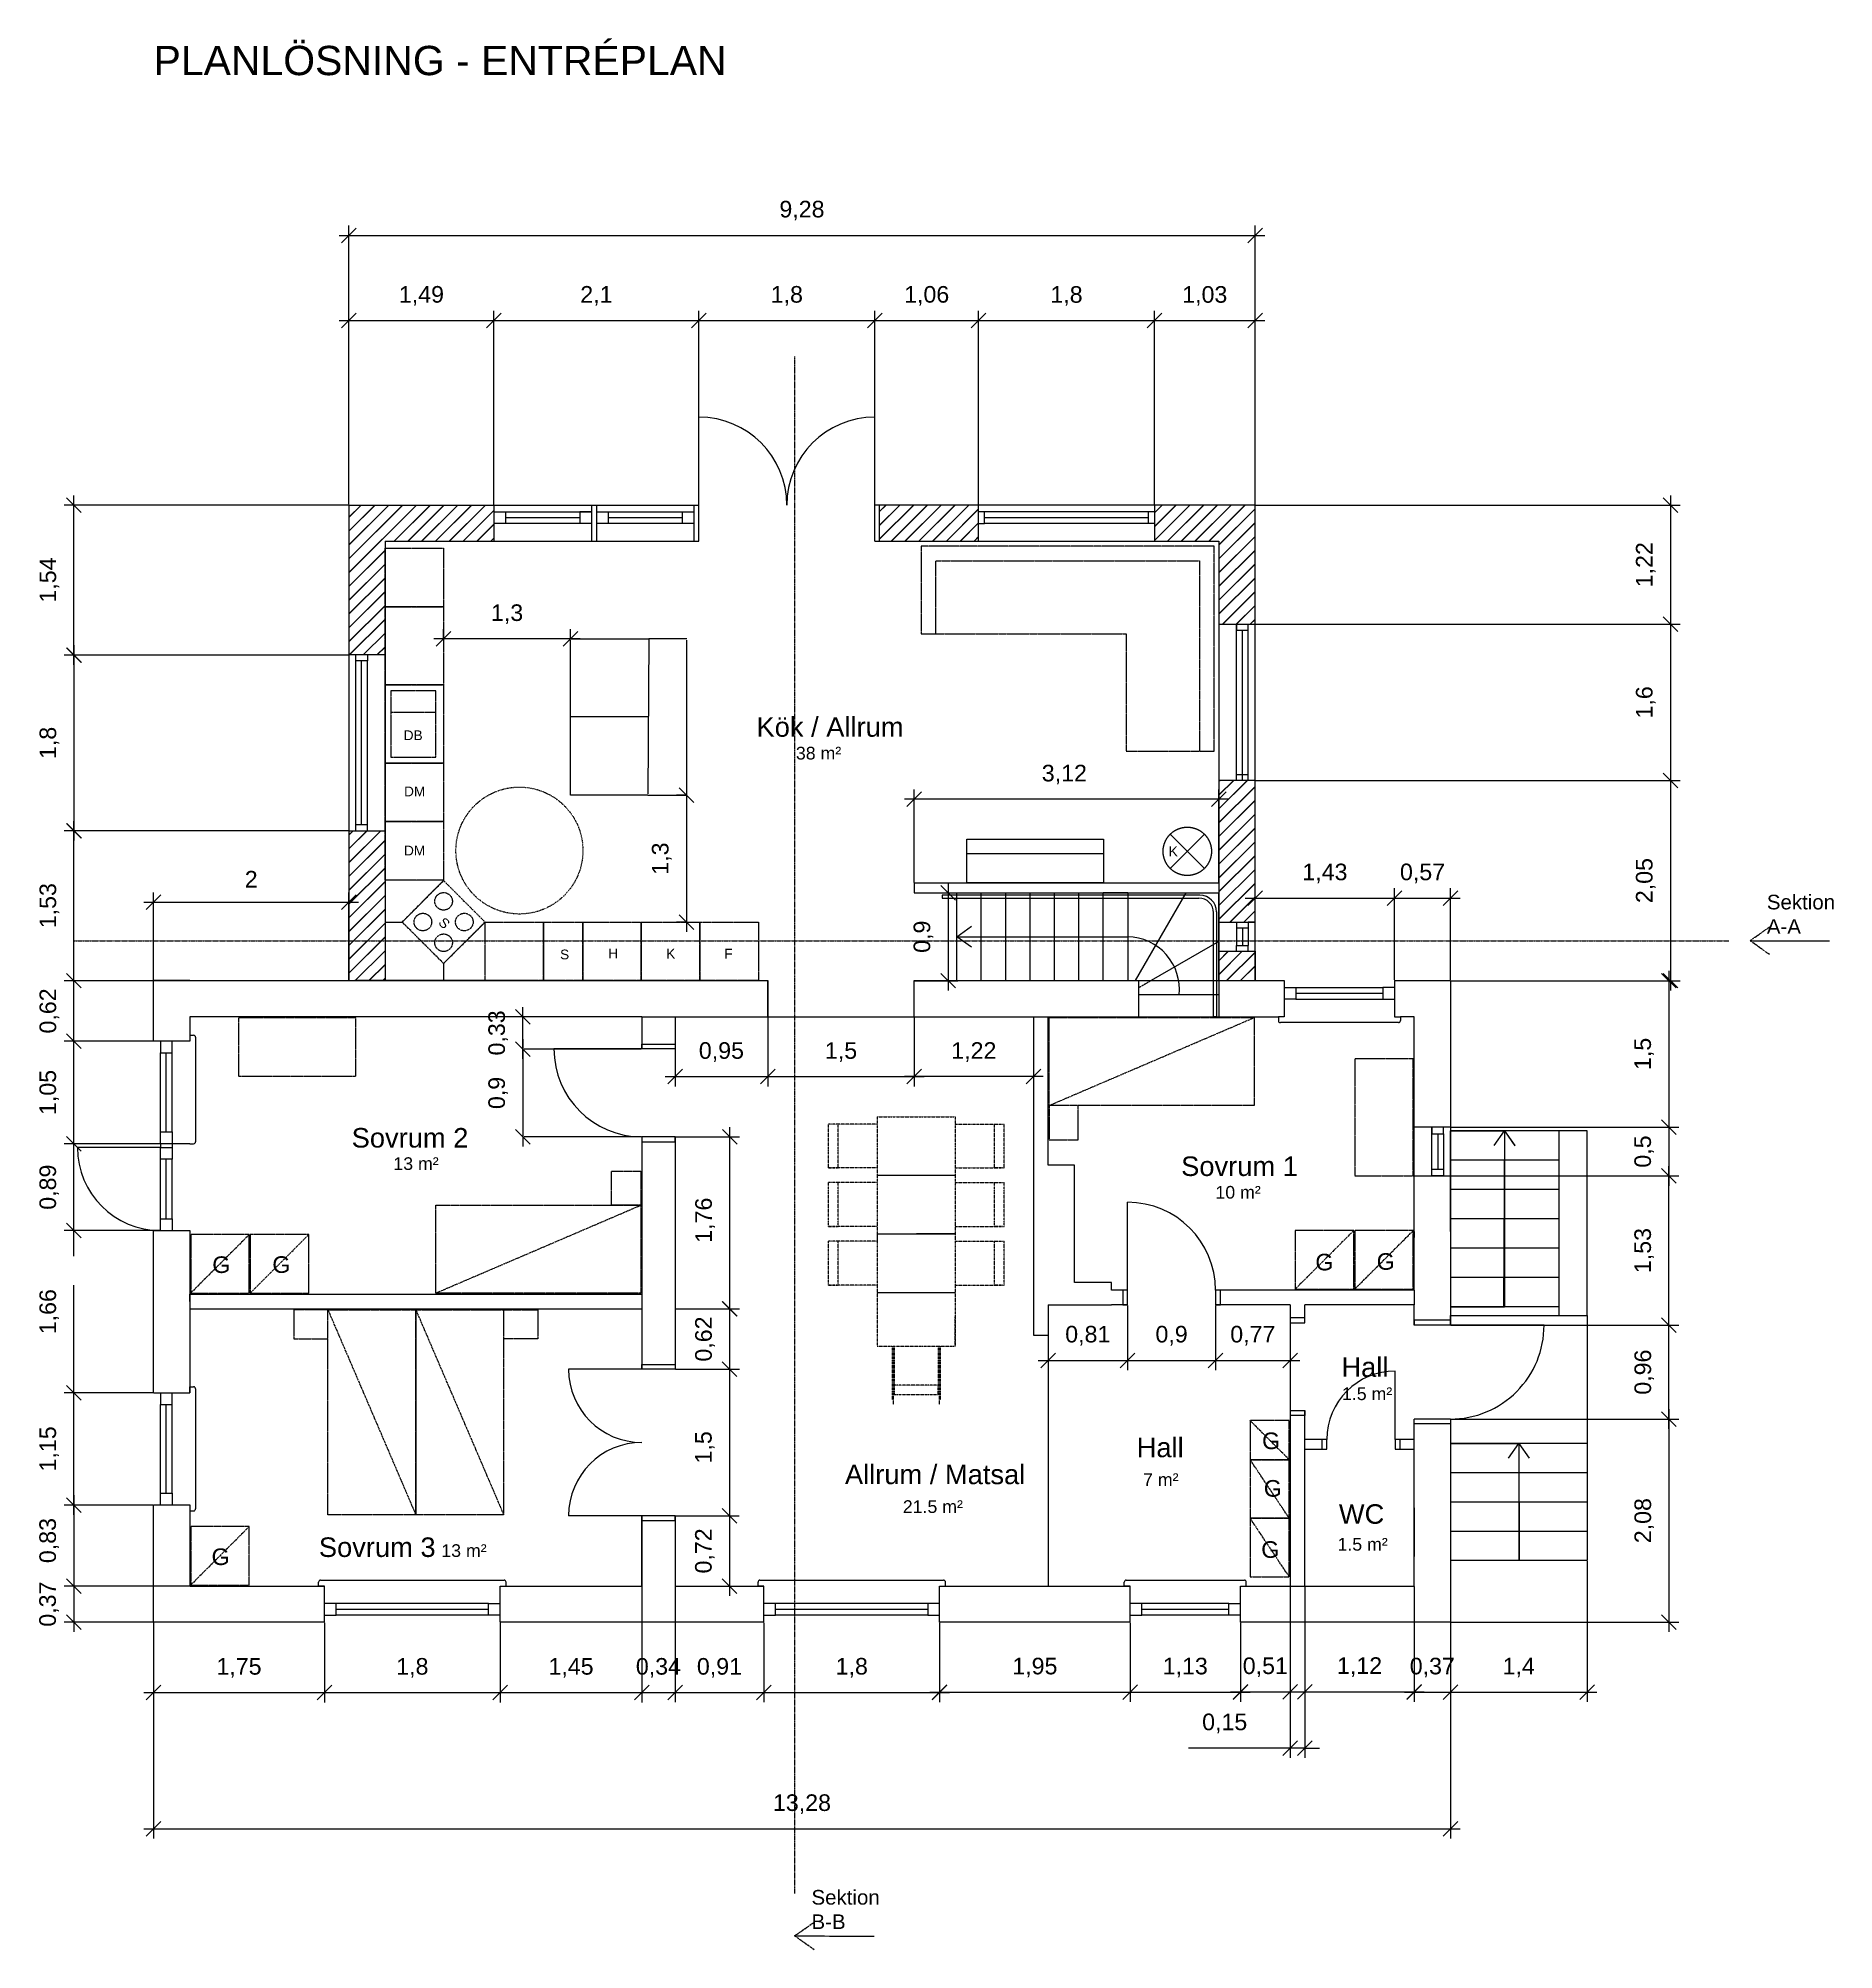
# Model space of a CAD drawing. Header units: millimetres. Extents: x -60009 to 113281, y -58228 to 411188.
# Drawn here: x 4120 to 22507, y 58702 to 78279 of the extents above; entities that cross this region are included whole.
import ezdxf

# ---------------------------------------------------------------- set-up
doc = ezdxf.new("R2010")
doc.units = ezdxf.units.MM
for name, pattern in [('ACAD_ISO02W100', [15, 12, -3]), ('ACAD_ISO03W100', [30, 12, -18]), ('CENTER2', [28.575, 19.05, -3.175, 3.175, -3.175]), ('DASHED', [19.05, 12.7, -6.35]), ('PHANTOM2', [31.75, 15.875, -3.175, 3.175, -3.175, 3.175, -3.175])]:
    doc.linetypes.add(name, pattern=pattern)
doc.layers.get('0').update_dxf_attribs({"color": 1})
for name, color, linetype in [('Angivelser', 7, 'Continuous'), ('Fönster', 1, 'Continuous'), ('Grundritningar', 1, 'Continuous'), ('Mått', 4, 'Continuous'), ('Möbler', 4, 'PHANTOM2'), ('Rumsangivelser', 7, 'Continuous'), ('Rumsavdelare', 4, 'FENCELINE1'), ('Sektionsangivelser', 4, 'PHANTOM2'), ('Tillgänglighet', 7, 'ACAD_ISO02W100')]:
    doc.layers.add(name, color=color, linetype=linetype)
doc.styles.get("Standard").update_dxf_attribs({"font": 'Arial.ttf', "height": 170})
doc.linetypes.add('FENCELINE1', pattern='A,6.35,-2.54,[133,ltypeshp.shx,S=2.54,R=0,X=-2.54,Y=0],-2.54,25.4', length=36.83)
doc.dimstyles.new('Egen dimension', dxfattribs={"dimscale": 10, "dimtxt": 2.5, "dimasz": 15, "dimexe": 10, "dimexo": 0.625, "dimgap": 15, "dimtad": 1, "dimlfac": 0.001, "dimtxsty": 'Standard', "dimblk": 'OBLIQUE', "dimblk1": 'OBLIQUE', "dimblk2": 'OBLIQUE', "dimcen": 20, "dimdle": 10, "dimadec": 0, "dimazin": 0, "dimtfac": 1, "dimtmove": 0, "dimatfit": 3, "dimldrblk": 'OPEN90', "dimfxl": 1, "dimarcsym": 0})
doc.dimstyles.new('ISO-25', dxfattribs={"dimscale": 10, "dimtxt": 2.5, "dimasz": 15, "dimexe": 10, "dimexo": 0.625, "dimgap": 15, "dimtad": 1, "dimlfac": 0.001, "dimtxsty": 'Standard', "dimblk": 'OBLIQUE', "dimblk1": 'OBLIQUE', "dimblk2": 'OBLIQUE', "dimcen": 20, "dimdle": 10, "dimadec": 0, "dimazin": 0, "dimtfac": 1, "dimtmove": 0, "dimatfit": 3, "dimldrblk": 'OPEN90', "dimfxl": 1, "dimarcsym": 0})
pattern_1 = [(45, (-1637.16, 45483.57), (-70.71068, 70.71068), []), (45, (-1635.16, 45483.57), (-70.71068, 70.71068), [])]

# ---------------------------------------------------------------- blocks, each defined once
blk = doc.blocks.new('_Oblique')
at = {"color": 0, "linetype": 'ByBlock', "lineweight": -2}
blk.add_line((-0.5, -0.5), (0.5, 0.5), dxfattribs=at)
blk = doc.blocks.new('*D150')
at = {"layer": 'Defpoints', "color": 0, "transparency": 16777216}
for p in [(5301, 63257), (4484, 62427), (5671, 62427)]:
    blk.add_point(p, dxfattribs=at)
at = {"layer": 'Mått', "color": 0, "lineweight": -2, "transparency": 16777216}
for p, q in [((5295, 63257), (4384, 63257)), ((4484, 63357), (4484, 62327)), ((5665, 62427), (4384, 62427))]:
    blk.add_line(p, q, dxfattribs=at)
at = {"layer": 'Mått', "color": 0, "lineweight": -2, "transparency": 16777216, "xscale": 150, "yscale": 150, "zscale": 150}
for p, rotation in [((4484, 63257), 90), ((4484, 62427), 270)]:
    blk.add_blockref('_Oblique', p, dxfattribs=dict(at, rotation=rotation))
at = {"layer": 'Mått', "color": 0, "transparency": 16777216, "insert": (4232, 62893), "char_height": 170, "attachment_point": 5, "rotation": 90}
blk.add_mtext('0,83', dxfattribs=at)
blk = doc.blocks.new('_Open90')
at = {"color": 0, "linetype": 'ByBlock', "lineweight": -2}
for p, q in [((0, 0), (-1, 0)), ((-0.5, 0.5), (0, 0)), ((0, 0), (-0.5, -0.5))]:
    blk.add_line(p, q, dxfattribs=at)
blk = doc.blocks.new('*D151')
at = {"layer": 'Defpoints', "color": 0, "transparency": 16777216}
for p in [(5671, 62427), (4484, 62057), (7051, 62057)]:
    blk.add_point(p, dxfattribs=at)
at = {"layer": 'Mått', "color": 0, "lineweight": -2, "transparency": 16777216}
for p, q in [((4484, 62527), (4484, 61957)), ((5665, 62427), (4384, 62427)), ((7045, 62057), (4384, 62057))]:
    blk.add_line(p, q, dxfattribs=at)
at = {"layer": 'Mått', "color": 0, "lineweight": -2, "transparency": 16777216, "xscale": 150, "yscale": 150, "zscale": 150}
for p, rotation in [((4484, 62427), 90), ((4484, 62057), 270)]:
    blk.add_blockref('_Oblique', p, dxfattribs=dict(at, rotation=rotation))
at = {"layer": 'Mått', "color": 0, "transparency": 16777216, "insert": (4231, 62242), "char_height": 170, "attachment_point": 5, "rotation": 90}
blk.add_mtext('0,37', dxfattribs=at)
blk = doc.blocks.new('*D152')
at = {"layer": 'Defpoints', "color": 0, "transparency": 16777216}
for p in [(5301, 62057), (18581, 62057), (18581, 59941)]:
    blk.add_point(p, dxfattribs=at)
at = {"layer": 'Mått', "color": 0, "lineweight": -2, "transparency": 16777216}
for p, q in [((5301, 62051), (5301, 59841)), ((18581, 62051), (18581, 59841)), ((5201, 59941), (18681, 59941))]:
    blk.add_line(p, q, dxfattribs=at)
at = {"layer": 'Mått', "color": 0, "lineweight": -2, "transparency": 16777216, "xscale": 150, "yscale": 150, "zscale": 150, "rotation": 180}
blk.add_blockref('_Oblique', (5301, 59941), dxfattribs=at)
at = {"layer": 'Mått', "color": 0, "lineweight": -2, "transparency": 16777216, "xscale": 150, "yscale": 150, "zscale": 150}
blk.add_blockref('_Oblique', (18581, 59941), dxfattribs=at)
at = {"layer": 'Mått', "color": 0, "transparency": 16777216, "insert": (11941, 60193), "char_height": 170, "attachment_point": 5}
blk.add_mtext('13,28', dxfattribs=at)
blk = doc.blocks.new('*D153')
at = {"layer": 'Defpoints', "color": 0, "transparency": 16777216}
for p in [(18581, 64137), (18581, 62057), (20819, 62057)]:
    blk.add_point(p, dxfattribs=at)
at = {"layer": 'Mått', "color": 0, "lineweight": -2, "transparency": 16777216}
for p, q in [((20819, 64237), (20819, 61957)), ((18587, 64137), (20919, 64137)), ((18587, 62057), (20919, 62057))]:
    blk.add_line(p, q, dxfattribs=at)
at = {"layer": 'Mått', "color": 0, "lineweight": -2, "transparency": 16777216, "xscale": 150, "yscale": 150, "zscale": 150}
for p, rotation in [((20819, 64137), 90), ((20819, 62057), 270)]:
    blk.add_blockref('_Oblique', p, dxfattribs=dict(at, rotation=rotation))
at = {"layer": 'Mått', "color": 0, "transparency": 16777216, "insert": (20567, 63097), "char_height": 170, "attachment_point": 5, "rotation": 90}
blk.add_mtext('2,08', dxfattribs=at)
blk = doc.blocks.new('*D154')
at = {"layer": 'Defpoints', "color": 0, "transparency": 16777216}
for p in [(10641, 68257), (11591, 68257), (11591, 67644)]:
    blk.add_point(p, dxfattribs=at)
at = {"layer": 'Mått', "color": 0, "lineweight": -2, "transparency": 16777216}
for p, q in [((10641, 68251), (10641, 67544)), ((11591, 68251), (11591, 67544)), ((10541, 67644), (11691, 67644))]:
    blk.add_line(p, q, dxfattribs=at)
at = {"layer": 'Mått', "color": 0, "lineweight": -2, "transparency": 16777216, "xscale": 150, "yscale": 150, "zscale": 150, "rotation": 180}
blk.add_blockref('_Oblique', (10641, 67644), dxfattribs=at)
at = {"layer": 'Mått', "color": 0, "lineweight": -2, "transparency": 16777216, "xscale": 150, "yscale": 150, "zscale": 150}
blk.add_blockref('_Oblique', (11591, 67644), dxfattribs=at)
at = {"layer": 'Mått', "color": 0, "transparency": 16777216, "insert": (11116, 67896), "char_height": 170, "attachment_point": 5}
blk.add_mtext('0,95', dxfattribs=at)
blk = doc.blocks.new('*D155')
at = {"layer": 'Defpoints', "color": 0, "transparency": 16777216}
for p in [(11591, 68257), (13091, 68257), (13091, 67644)]:
    blk.add_point(p, dxfattribs=at)
at = {"layer": 'Mått', "color": 0, "lineweight": -2, "transparency": 16777216}
for p, q in [((11591, 68251), (11591, 67544)), ((13091, 68251), (13091, 67544)), ((11491, 67644), (13191, 67644))]:
    blk.add_line(p, q, dxfattribs=at)
at = {"layer": 'Mått', "color": 0, "lineweight": -2, "transparency": 16777216, "xscale": 150, "yscale": 150, "zscale": 150, "rotation": 180}
blk.add_blockref('_Oblique', (11591, 67644), dxfattribs=at)
at = {"layer": 'Mått', "color": 0, "lineweight": -2, "transparency": 16777216, "xscale": 150, "yscale": 150, "zscale": 150}
blk.add_blockref('_Oblique', (13091, 67644), dxfattribs=at)
at = {"layer": 'Mått', "color": 0, "transparency": 16777216, "insert": (12341, 67896), "char_height": 170, "attachment_point": 5}
blk.add_mtext('1,5', dxfattribs=at)
blk = doc.blocks.new('*D156')
at = {"layer": 'Defpoints', "color": 0, "transparency": 16777216}
for p in [(13091, 68257), (14311, 68257), (13091, 67644)]:
    blk.add_point(p, dxfattribs=at)
at = {"layer": 'Mått', "color": 0, "lineweight": -2, "transparency": 16777216}
for p, q in [((13091, 68251), (13091, 67544)), ((14311, 68251), (14311, 67544)), ((14411, 67644), (12991, 67644))]:
    blk.add_line(p, q, dxfattribs=at)
at = {"layer": 'Mått', "color": 0, "lineweight": -2, "transparency": 16777216, "xscale": 150, "yscale": 150, "zscale": 150, "rotation": 180}
blk.add_blockref('_Oblique', (13091, 67644), dxfattribs=at)
at = {"layer": 'Mått', "color": 0, "lineweight": -2, "transparency": 16777216, "xscale": 150, "yscale": 150, "zscale": 150}
blk.add_blockref('_Oblique', (14311, 67644), dxfattribs=at)
at = {"layer": 'Mått', "color": 0, "transparency": 16777216, "insert": (13701, 67896), "char_height": 170, "attachment_point": 5}
blk.add_mtext('1,22', dxfattribs=at)
blk = doc.blocks.new('*D157')
at = {"layer": 'Defpoints', "color": 0, "transparency": 16777216}
for p in [(10641, 65267), (10641, 64647), (11200, 64647)]:
    blk.add_point(p, dxfattribs=at)
at = {"layer": 'Mått', "color": 0, "lineweight": -2, "transparency": 16777216}
for p, q in [((10647, 65267), (11300, 65267)), ((11200, 65367), (11200, 64547)), ((10647, 64647), (11300, 64647))]:
    blk.add_line(p, q, dxfattribs=at)
at = {"layer": 'Mått', "color": 0, "lineweight": -2, "transparency": 16777216, "xscale": 150, "yscale": 150, "zscale": 150}
for p, rotation in [((11200, 65267), 90), ((11200, 64647), 270)]:
    blk.add_blockref('_Oblique', p, dxfattribs=dict(at, rotation=rotation))
at = {"layer": 'Mått', "color": 0, "transparency": 16777216, "insert": (10948, 64957), "char_height": 170, "attachment_point": 5, "rotation": 90}
blk.add_mtext('0,62', dxfattribs=at)
blk = doc.blocks.new('*D158')
at = {"layer": 'Defpoints', "color": 0, "transparency": 16777216}
for p in [(10641, 64647), (10641, 63147), (11199, 63147)]:
    blk.add_point(p, dxfattribs=at)
at = {"layer": 'Mått', "color": 0, "lineweight": -2, "transparency": 16777216}
for p, q in [((10647, 64647), (11299, 64647)), ((11199, 64747), (11199, 63047)), ((10647, 63147), (11299, 63147))]:
    blk.add_line(p, q, dxfattribs=at)
at = {"layer": 'Mått', "color": 0, "lineweight": -2, "transparency": 16777216, "xscale": 150, "yscale": 150, "zscale": 150}
for p, rotation in [((11199, 64647), 90), ((11199, 63147), 270)]:
    blk.add_blockref('_Oblique', p, dxfattribs=dict(at, rotation=rotation))
at = {"layer": 'Mått', "color": 0, "transparency": 16777216, "insert": (10947, 63848), "char_height": 170, "attachment_point": 5, "rotation": 90}
blk.add_mtext('1,5', dxfattribs=at)
blk = doc.blocks.new('*D159')
at = {"layer": 'Defpoints', "color": 0, "transparency": 16777216}
for p in [(10641, 63147), (10641, 62427), (11199, 62427)]:
    blk.add_point(p, dxfattribs=at)
at = {"layer": 'Mått', "color": 0, "lineweight": -2, "transparency": 16777216}
for p, q in [((11199, 63247), (11199, 62327)), ((10647, 63147), (11299, 63147)), ((10647, 62427), (11299, 62427))]:
    blk.add_line(p, q, dxfattribs=at)
at = {"layer": 'Mått', "color": 0, "lineweight": -2, "transparency": 16777216, "xscale": 150, "yscale": 150, "zscale": 150}
for p, rotation in [((11199, 63147), 90), ((11199, 62427), 270)]:
    blk.add_blockref('_Oblique', p, dxfattribs=dict(at, rotation=rotation))
at = {"layer": 'Mått', "color": 0, "transparency": 16777216, "insert": (10947, 62787), "char_height": 170, "attachment_point": 5, "rotation": 90}
blk.add_mtext('0,72', dxfattribs=at)
blk = doc.blocks.new('*D160')
at = {"layer": 'Defpoints', "color": 0, "transparency": 16777216}
for p in [(18581, 62687), (19981, 62687), (19981, 61340)]:
    blk.add_point(p, dxfattribs=at)
at = {"layer": 'Mått', "color": 0, "lineweight": -2, "transparency": 16777216}
for p, q in [((18581, 62681), (18581, 61240)), ((19981, 62681), (19981, 61240)), ((18481, 61340), (20081, 61340))]:
    blk.add_line(p, q, dxfattribs=at)
at = {"layer": 'Mått', "color": 0, "lineweight": -2, "transparency": 16777216, "xscale": 150, "yscale": 150, "zscale": 150, "rotation": 180}
blk.add_blockref('_Oblique', (18581, 61340), dxfattribs=at)
at = {"layer": 'Mått', "color": 0, "lineweight": -2, "transparency": 16777216, "xscale": 150, "yscale": 150, "zscale": 150}
blk.add_blockref('_Oblique', (19981, 61340), dxfattribs=at)
at = {"layer": 'Mått', "color": 0, "transparency": 16777216, "insert": (19281, 61592), "char_height": 170, "attachment_point": 5}
blk.add_mtext('1,4', dxfattribs=at)
blk = doc.blocks.new('*D161')
at = {"layer": 'Defpoints', "color": 0, "transparency": 16777216}
for p in [(13091, 70485), (13091, 69627), (16211, 69627)]:
    blk.add_point(p, dxfattribs=at)
at = {"layer": 'Mått', "color": 0, "lineweight": -2, "transparency": 16777216}
for p, q in [((16311, 70485), (12991, 70485)), ((13091, 69634), (13091, 70585)), ((16211, 69634), (16211, 70585))]:
    blk.add_line(p, q, dxfattribs=at)
at = {"layer": 'Mått', "color": 0, "lineweight": -2, "transparency": 16777216, "xscale": 150, "yscale": 150, "zscale": 150, "rotation": 180}
blk.add_blockref('_Oblique', (13091, 70485), dxfattribs=at)
at = {"layer": 'Mått', "color": 0, "lineweight": -2, "transparency": 16777216, "xscale": 150, "yscale": 150, "zscale": 150}
blk.add_blockref('_Oblique', (16211, 70485), dxfattribs=at)
at = {"layer": 'Mått', "color": 0, "transparency": 16777216, "insert": (14628, 70737), "char_height": 170, "attachment_point": 5}
blk.add_mtext('3,12', dxfattribs=at)
blk = doc.blocks.new('*D162')
at = {"layer": 'Defpoints', "color": 0, "transparency": 16777216}
for p in [(19981, 65099), (20819, 65099), (19981, 64137)]:
    blk.add_point(p, dxfattribs=at)
at = {"layer": 'Mått', "color": 0, "lineweight": -2, "transparency": 16777216}
for p, q in [((20819, 64037), (20819, 65199)), ((19987, 65099), (20919, 65099)), ((19987, 64137), (20919, 64137))]:
    blk.add_line(p, q, dxfattribs=at)
at = {"layer": 'Mått', "color": 0, "lineweight": -2, "transparency": 16777216, "xscale": 150, "yscale": 150, "zscale": 150}
for p, rotation in [((20819, 65099), 90), ((20819, 64137), 270)]:
    blk.add_blockref('_Oblique', p, dxfattribs=dict(at, rotation=rotation))
at = {"layer": 'Mått', "color": 0, "transparency": 16777216, "insert": (20567, 64618), "char_height": 170, "attachment_point": 5, "rotation": 90}
blk.add_mtext('0,96', dxfattribs=at)
blk = doc.blocks.new('*D163')
at = {"layer": 'Defpoints', "color": 0, "transparency": 16777216}
for p in [(5301, 62057), (7051, 62057), (7051, 61336)]:
    blk.add_point(p, dxfattribs=at)
at = {"layer": 'Mått', "color": 0, "lineweight": -2, "transparency": 16777216}
for p, q in [((5301, 62051), (5301, 61236)), ((7051, 62051), (7051, 61236)), ((5201, 61336), (7151, 61336))]:
    blk.add_line(p, q, dxfattribs=at)
at = {"layer": 'Mått', "color": 0, "lineweight": -2, "transparency": 16777216, "xscale": 150, "yscale": 150, "zscale": 150, "rotation": 180}
blk.add_blockref('_Oblique', (5301, 61336), dxfattribs=at)
at = {"layer": 'Mått', "color": 0, "lineweight": -2, "transparency": 16777216, "xscale": 150, "yscale": 150, "zscale": 150}
blk.add_blockref('_Oblique', (7051, 61336), dxfattribs=at)
at = {"layer": 'Mått', "color": 0, "transparency": 16777216, "insert": (6176, 61589), "char_height": 170, "attachment_point": 5}
blk.add_mtext('1,75', dxfattribs=at)
blk = doc.blocks.new('*D164')
at = {"layer": 'Defpoints', "color": 0, "transparency": 16777216}
for p in [(7051, 62057), (8851, 62057), (8851, 61336)]:
    blk.add_point(p, dxfattribs=at)
at = {"layer": 'Mått', "color": 0, "lineweight": -2, "transparency": 16777216}
for p, q in [((7051, 62051), (7051, 61236)), ((8851, 62051), (8851, 61236)), ((6951, 61336), (8951, 61336))]:
    blk.add_line(p, q, dxfattribs=at)
at = {"layer": 'Mått', "color": 0, "lineweight": -2, "transparency": 16777216, "xscale": 150, "yscale": 150, "zscale": 150, "rotation": 180}
blk.add_blockref('_Oblique', (7051, 61336), dxfattribs=at)
at = {"layer": 'Mått', "color": 0, "lineweight": -2, "transparency": 16777216, "xscale": 150, "yscale": 150, "zscale": 150}
blk.add_blockref('_Oblique', (8851, 61336), dxfattribs=at)
at = {"layer": 'Mått', "color": 0, "transparency": 16777216, "insert": (7951, 61589), "char_height": 170, "attachment_point": 5}
blk.add_mtext('1,8', dxfattribs=at)
blk = doc.blocks.new('*D165')
at = {"layer": 'Defpoints', "color": 0, "transparency": 16777216}
for p in [(10301, 62427), (8851, 62057), (10301, 61336)]:
    blk.add_point(p, dxfattribs=at)
at = {"layer": 'Mått', "color": 0, "lineweight": -2, "transparency": 16777216}
for p, q in [((10301, 62421), (10301, 61236)), ((8851, 62051), (8851, 61236)), ((8751, 61336), (10401, 61336))]:
    blk.add_line(p, q, dxfattribs=at)
at = {"layer": 'Mått', "color": 0, "lineweight": -2, "transparency": 16777216, "xscale": 150, "yscale": 150, "zscale": 150, "rotation": 180}
blk.add_blockref('_Oblique', (8851, 61336), dxfattribs=at)
at = {"layer": 'Mått', "color": 0, "lineweight": -2, "transparency": 16777216, "xscale": 150, "yscale": 150, "zscale": 150}
blk.add_blockref('_Oblique', (10301, 61336), dxfattribs=at)
at = {"layer": 'Mått', "color": 0, "transparency": 16777216, "insert": (9576, 61589), "char_height": 170, "attachment_point": 5}
blk.add_mtext('1,45', dxfattribs=at)
blk = doc.blocks.new('*D166')
at = {"layer": 'Defpoints', "color": 0, "transparency": 16777216}
for p in [(11551, 62057), (13351, 62057), (13351, 61337)]:
    blk.add_point(p, dxfattribs=at)
at = {"layer": 'Mått', "color": 0, "lineweight": -2, "transparency": 16777216}
for p, q in [((11551, 62051), (11551, 61237)), ((13351, 62051), (13351, 61237)), ((11451, 61337), (13451, 61337))]:
    blk.add_line(p, q, dxfattribs=at)
at = {"layer": 'Mått', "color": 0, "lineweight": -2, "transparency": 16777216, "xscale": 150, "yscale": 150, "zscale": 150, "rotation": 180}
blk.add_blockref('_Oblique', (11551, 61337), dxfattribs=at)
at = {"layer": 'Mått', "color": 0, "lineweight": -2, "transparency": 16777216, "xscale": 150, "yscale": 150, "zscale": 150}
blk.add_blockref('_Oblique', (13351, 61337), dxfattribs=at)
at = {"layer": 'Mått', "color": 0, "transparency": 16777216, "insert": (12451, 61590), "char_height": 170, "attachment_point": 5}
blk.add_mtext('1,8', dxfattribs=at)
blk = doc.blocks.new('*D167')
at = {"layer": 'Defpoints', "color": 0, "transparency": 16777216}
for p in [(13351, 62057), (15301, 62057), (15301, 61340)]:
    blk.add_point(p, dxfattribs=at)
at = {"layer": 'Mått', "color": 0, "lineweight": -2, "transparency": 16777216}
for p, q in [((13351, 62051), (13351, 61240)), ((15301, 62051), (15301, 61240)), ((13251, 61340), (15401, 61340))]:
    blk.add_line(p, q, dxfattribs=at)
at = {"layer": 'Mått', "color": 0, "lineweight": -2, "transparency": 16777216, "xscale": 150, "yscale": 150, "zscale": 150, "rotation": 180}
blk.add_blockref('_Oblique', (13351, 61340), dxfattribs=at)
at = {"layer": 'Mått', "color": 0, "lineweight": -2, "transparency": 16777216, "xscale": 150, "yscale": 150, "zscale": 150}
blk.add_blockref('_Oblique', (15301, 61340), dxfattribs=at)
at = {"layer": 'Mått', "color": 0, "transparency": 16777216, "insert": (14326, 61592), "char_height": 170, "attachment_point": 5}
blk.add_mtext('1,95', dxfattribs=at)
blk = doc.blocks.new('*D168')
at = {"layer": 'Defpoints', "color": 0, "transparency": 16777216}
for p in [(15301, 62057), (16431, 62057), (16431, 61340)]:
    blk.add_point(p, dxfattribs=at)
at = {"layer": 'Mått', "color": 0, "lineweight": -2, "transparency": 16777216}
for p, q in [((15301, 62051), (15301, 61240)), ((16431, 62051), (16431, 61240)), ((15201, 61340), (16531, 61340))]:
    blk.add_line(p, q, dxfattribs=at)
at = {"layer": 'Mått', "color": 0, "lineweight": -2, "transparency": 16777216, "xscale": 150, "yscale": 150, "zscale": 150, "rotation": 180}
blk.add_blockref('_Oblique', (15301, 61340), dxfattribs=at)
at = {"layer": 'Mått', "color": 0, "lineweight": -2, "transparency": 16777216, "xscale": 150, "yscale": 150, "zscale": 150}
blk.add_blockref('_Oblique', (16431, 61340), dxfattribs=at)
at = {"layer": 'Mått', "color": 0, "transparency": 16777216, "insert": (15866, 61592), "char_height": 170, "attachment_point": 5}
blk.add_mtext('1,13', dxfattribs=at)
blk = doc.blocks.new('*D169')
at = {"layer": 'Defpoints', "color": 0, "transparency": 16777216}
for p in [(16941, 62427), (16431, 62057), (16941, 61343)]:
    blk.add_point(p, dxfattribs=at)
at = {"layer": 'Mått', "color": 0, "lineweight": -2, "transparency": 16777216}
for p, q in [((16941, 62421), (16941, 61243)), ((16431, 62051), (16431, 61243)), ((16331, 61343), (17041, 61343))]:
    blk.add_line(p, q, dxfattribs=at)
at = {"layer": 'Mått', "color": 0, "lineweight": -2, "transparency": 16777216, "xscale": 150, "yscale": 150, "zscale": 150, "rotation": 180}
blk.add_blockref('_Oblique', (16431, 61343), dxfattribs=at)
at = {"layer": 'Mått', "color": 0, "lineweight": -2, "transparency": 16777216, "xscale": 150, "yscale": 150, "zscale": 150}
blk.add_blockref('_Oblique', (16941, 61343), dxfattribs=at)
at = {"layer": 'Mått', "color": 0, "transparency": 16777216, "insert": (16686, 61595), "char_height": 170, "attachment_point": 5}
blk.add_mtext('0,51', dxfattribs=at)
blk = doc.blocks.new('*D170')
at = {"layer": 'Defpoints', "color": 0, "transparency": 16777216}
for p in [(10301, 62427), (10641, 62427), (10641, 61337)]:
    blk.add_point(p, dxfattribs=at)
at = {"layer": 'Mått', "color": 0, "lineweight": -2, "transparency": 16777216}
for p, q in [((10301, 62421), (10301, 61237)), ((10641, 62421), (10641, 61237)), ((10201, 61337), (10741, 61337))]:
    blk.add_line(p, q, dxfattribs=at)
at = {"layer": 'Mått', "color": 0, "lineweight": -2, "transparency": 16777216, "xscale": 150, "yscale": 150, "zscale": 150, "rotation": 180}
blk.add_blockref('_Oblique', (10301, 61337), dxfattribs=at)
at = {"layer": 'Mått', "color": 0, "lineweight": -2, "transparency": 16777216, "xscale": 150, "yscale": 150, "zscale": 150}
blk.add_blockref('_Oblique', (10641, 61337), dxfattribs=at)
at = {"layer": 'Mått', "color": 0, "transparency": 16777216, "insert": (10471, 61589), "char_height": 170, "attachment_point": 5}
blk.add_mtext('0,34', dxfattribs=at)
blk = doc.blocks.new('*D171')
at = {"layer": 'Defpoints', "color": 0, "transparency": 16777216}
for p in [(10641, 62057), (11551, 62057), (11551, 61337)]:
    blk.add_point(p, dxfattribs=at)
at = {"layer": 'Mått', "color": 0, "lineweight": -2, "transparency": 16777216}
for p, q in [((10641, 62051), (10641, 61237)), ((11551, 62051), (11551, 61237)), ((10541, 61337), (11651, 61337))]:
    blk.add_line(p, q, dxfattribs=at)
at = {"layer": 'Mått', "color": 0, "lineweight": -2, "transparency": 16777216, "xscale": 150, "yscale": 150, "zscale": 150, "rotation": 180}
blk.add_blockref('_Oblique', (10641, 61337), dxfattribs=at)
at = {"layer": 'Mått', "color": 0, "lineweight": -2, "transparency": 16777216, "xscale": 150, "yscale": 150, "zscale": 150}
blk.add_blockref('_Oblique', (11551, 61337), dxfattribs=at)
at = {"layer": 'Mått', "color": 0, "transparency": 16777216, "insert": (11096, 61589), "char_height": 170, "attachment_point": 5}
blk.add_mtext('0,91', dxfattribs=at)
blk = doc.blocks.new('*D172')
at = {"layer": 'Defpoints', "color": 0, "transparency": 16777216}
for p in [(16941, 62427), (17091, 62427), (17091, 60767)]:
    blk.add_point(p, dxfattribs=at)
at = {"layer": 'Mått', "color": 0, "lineweight": -2, "transparency": 16777216}
for p, q in [((16941, 62421), (16941, 60667)), ((17091, 62421), (17091, 60667)), ((16941, 60767), (15898, 60767)), ((17091, 60767), (16941, 60767)), ((17091, 60767), (17241, 60767))]:
    blk.add_line(p, q, dxfattribs=at)
at = {"layer": 'Mått', "color": 0, "lineweight": -2, "transparency": 16777216, "xscale": 150, "yscale": 150, "zscale": 150}
blk.add_blockref('_Oblique', (16941, 60767), dxfattribs=at)
at = {"layer": 'Mått', "color": 0, "lineweight": -2, "transparency": 16777216, "xscale": 150, "yscale": 150, "zscale": 150, "rotation": 180}
blk.add_blockref('_Oblique', (17091, 60767), dxfattribs=at)
at = {"layer": 'Mått', "color": 0, "transparency": 16777216, "insert": (16270, 61020), "char_height": 170, "attachment_point": 5}
blk.add_mtext('0,15', dxfattribs=at)
blk = doc.blocks.new('*D173')
at = {"layer": 'Defpoints', "color": 0, "transparency": 16777216}
for p in [(17091, 62427), (18211, 62427), (18211, 61345)]:
    blk.add_point(p, dxfattribs=at)
at = {"layer": 'Mått', "color": 0, "lineweight": -2, "transparency": 16777216}
for p, q in [((17091, 62421), (17091, 61245)), ((18211, 62421), (18211, 61245)), ((16991, 61345), (18311, 61345))]:
    blk.add_line(p, q, dxfattribs=at)
at = {"layer": 'Mått', "color": 0, "lineweight": -2, "transparency": 16777216, "xscale": 150, "yscale": 150, "zscale": 150, "rotation": 180}
blk.add_blockref('_Oblique', (17091, 61345), dxfattribs=at)
at = {"layer": 'Mått', "color": 0, "lineweight": -2, "transparency": 16777216, "xscale": 150, "yscale": 150, "zscale": 150}
blk.add_blockref('_Oblique', (18211, 61345), dxfattribs=at)
at = {"layer": 'Mått', "color": 0, "transparency": 16777216, "insert": (17651, 61597), "char_height": 170, "attachment_point": 5}
blk.add_mtext('1,12', dxfattribs=at)
blk = doc.blocks.new('*D174')
at = {"layer": 'Defpoints', "color": 0, "transparency": 16777216}
for p in [(18211, 62057), (18581, 62057), (18581, 61340)]:
    blk.add_point(p, dxfattribs=at)
at = {"layer": 'Mått', "color": 0, "lineweight": -2, "transparency": 16777216}
for p, q in [((18211, 62051), (18211, 61240)), ((18581, 62051), (18581, 61240)), ((18111, 61340), (18681, 61340))]:
    blk.add_line(p, q, dxfattribs=at)
at = {"layer": 'Mått', "color": 0, "lineweight": -2, "transparency": 16777216, "xscale": 150, "yscale": 150, "zscale": 150, "rotation": 180}
blk.add_blockref('_Oblique', (18211, 61340), dxfattribs=at)
at = {"layer": 'Mått', "color": 0, "lineweight": -2, "transparency": 16777216, "xscale": 150, "yscale": 150, "zscale": 150}
blk.add_blockref('_Oblique', (18581, 61340), dxfattribs=at)
at = {"layer": 'Mått', "color": 0, "transparency": 16777216, "insert": (18396, 61592), "char_height": 170, "attachment_point": 5}
blk.add_mtext('0,37', dxfattribs=at)
blk = doc.blocks.new('*D175')
at = {"layer": 'Defpoints', "color": 0, "ltscale": 100, "transparency": 16777216}
for p in [(4486, 66957), (5371, 66957), (5371, 66067)]:
    blk.add_point(p, dxfattribs=at)
at = {"layer": 'Mått', "color": 0, "lineweight": -2, "ltscale": 100, "transparency": 16777216}
for p, q in [((5365, 66957), (4386, 66957)), ((4486, 65967), (4486, 67057)), ((5365, 66067), (4386, 66067))]:
    blk.add_line(p, q, dxfattribs=at)
at = {"layer": 'Mått', "color": 0, "lineweight": -2, "ltscale": 100, "transparency": 16777216, "xscale": 150, "yscale": 150, "zscale": 150}
for p, rotation in [((4486, 66957), 90), ((4486, 66067), 270)]:
    blk.add_blockref('_Oblique', p, dxfattribs=dict(at, rotation=rotation))
at = {"layer": 'Mått', "color": 0, "ltscale": 100, "transparency": 16777216, "insert": (4233, 66512), "char_height": 170, "attachment_point": 5, "rotation": 90}
blk.add_mtext('0,89', dxfattribs=at)
blk = doc.blocks.new('*D176')
at = {"layer": 'Defpoints', "color": 0, "ltscale": 100, "transparency": 16777216}
for p in [(4486, 68007), (5371, 68007), (5371, 66957)]:
    blk.add_point(p, dxfattribs=at)
at = {"layer": 'Mått', "color": 0, "lineweight": -2, "ltscale": 100, "transparency": 16777216}
for p, q in [((5365, 68007), (4386, 68007)), ((4486, 66857), (4486, 68107)), ((5365, 66957), (4386, 66957))]:
    blk.add_line(p, q, dxfattribs=at)
at = {"layer": 'Mått', "color": 0, "lineweight": -2, "ltscale": 100, "transparency": 16777216, "xscale": 150, "yscale": 150, "zscale": 150}
for p, rotation in [((4486, 68007), 90), ((4486, 66957), 270)]:
    blk.add_blockref('_Oblique', p, dxfattribs=dict(at, rotation=rotation))
at = {"layer": 'Mått', "color": 0, "ltscale": 100, "transparency": 16777216, "insert": (4233, 67482), "char_height": 170, "attachment_point": 5, "rotation": 90}
blk.add_mtext('1,05', dxfattribs=at)
blk = doc.blocks.new('*D177')
at = {"layer": 'Defpoints', "color": 0, "linetype": 'ACAD_ISO02W100', "ltscale": 100, "transparency": 16777216}
for p in [(18581, 69473), (18010, 68627), (18581, 68627)]:
    blk.add_point(p, dxfattribs=at)
at = {"layer": 'Mått', "color": 0, "linetype": 'ACAD_ISO02W100', "lineweight": -2, "ltscale": 100, "transparency": 16777216}
for p, q in [((18010, 68634), (18010, 69573)), ((18581, 68634), (18581, 69573)), ((17910, 69473), (18681, 69473))]:
    blk.add_line(p, q, dxfattribs=at)
at = {"layer": 'Mått', "color": 0, "linetype": 'ACAD_ISO02W100', "lineweight": -2, "ltscale": 100, "transparency": 16777216, "xscale": 150, "yscale": 150, "zscale": 150, "rotation": 180}
blk.add_blockref('_Oblique', (18010, 69473), dxfattribs=at)
at = {"layer": 'Mått', "color": 0, "linetype": 'ACAD_ISO02W100', "lineweight": -2, "ltscale": 100, "transparency": 16777216, "xscale": 150, "yscale": 150, "zscale": 150}
blk.add_blockref('_Oblique', (18581, 69473), dxfattribs=at)
at = {"layer": 'Mått', "color": 0, "linetype": 'ACAD_ISO02W100', "ltscale": 100, "transparency": 16777216, "insert": (18296, 69725), "char_height": 170, "attachment_point": 5}
blk.add_mtext('0,57', dxfattribs=at)
blk = doc.blocks.new('*D178')
at = {"layer": 'Defpoints', "color": 0, "ltscale": 100, "transparency": 16777216}
for p in [(18581, 68627), (18581, 67127), (20819, 67127)]:
    blk.add_point(p, dxfattribs=at)
at = {"layer": 'Mått', "color": 0, "lineweight": -2, "ltscale": 100, "transparency": 16777216}
for p, q in [((20819, 68727), (20819, 67027)), ((18587, 68627), (20919, 68627)), ((18587, 67127), (20919, 67127))]:
    blk.add_line(p, q, dxfattribs=at)
at = {"layer": 'Mått', "color": 0, "lineweight": -2, "ltscale": 100, "transparency": 16777216, "xscale": 150, "yscale": 150, "zscale": 150}
for p, rotation in [((20819, 68627), 90), ((20819, 67127), 270)]:
    blk.add_blockref('_Oblique', p, dxfattribs=dict(at, rotation=rotation))
at = {"layer": 'Mått', "color": 0, "ltscale": 100, "transparency": 16777216, "insert": (20566, 67877), "char_height": 170, "attachment_point": 5, "rotation": 90}
blk.add_mtext('1,5', dxfattribs=at)
blk = doc.blocks.new('*D179')
at = {"layer": 'Defpoints', "color": 0, "ltscale": 100, "transparency": 16777216}
for p in [(18581, 67127), (18581, 66627), (20819, 66627)]:
    blk.add_point(p, dxfattribs=at)
at = {"layer": 'Mått', "color": 0, "lineweight": -2, "ltscale": 100, "transparency": 16777216}
for p, q in [((20819, 67227), (20819, 66527)), ((18587, 67127), (20919, 67127)), ((18587, 66627), (20919, 66627))]:
    blk.add_line(p, q, dxfattribs=at)
at = {"layer": 'Mått', "color": 0, "lineweight": -2, "ltscale": 100, "transparency": 16777216, "xscale": 150, "yscale": 150, "zscale": 150}
for p, rotation in [((20819, 67127), 90), ((20819, 66627), 270)]:
    blk.add_blockref('_Oblique', p, dxfattribs=dict(at, rotation=rotation))
at = {"layer": 'Mått', "color": 0, "ltscale": 100, "transparency": 16777216, "insert": (20566, 66877), "char_height": 170, "attachment_point": 5, "rotation": 90}
blk.add_mtext('0,5', dxfattribs=at)
blk = doc.blocks.new('*D180')
at = {"layer": 'Defpoints', "color": 0, "ltscale": 100, "transparency": 16777216}
for p in [(18581, 66627), (20818, 66627), (18581, 65099)]:
    blk.add_point(p, dxfattribs=at)
at = {"layer": 'Mått', "color": 0, "lineweight": -2, "ltscale": 100, "transparency": 16777216}
for p, q in [((18587, 66627), (20918, 66627)), ((20818, 64999), (20818, 66727)), ((18587, 65099), (20918, 65099))]:
    blk.add_line(p, q, dxfattribs=at)
at = {"layer": 'Mått', "color": 0, "lineweight": -2, "ltscale": 100, "transparency": 16777216, "xscale": 150, "yscale": 150, "zscale": 150}
for p, rotation in [((20818, 66627), 90), ((20818, 65099), 270)]:
    blk.add_blockref('_Oblique', p, dxfattribs=dict(at, rotation=rotation))
at = {"layer": 'Mått', "color": 0, "ltscale": 100, "transparency": 16777216, "insert": (20566, 65863), "char_height": 170, "attachment_point": 5, "rotation": 90}
blk.add_mtext('1,53', dxfattribs=at)
blk = doc.blocks.new('*D181')
at = {"layer": 'Defpoints', "color": 0, "linetype": 'ACAD_ISO02W100', "ltscale": 100, "transparency": 16777216}
for p in [(14461, 65307), (15276, 65307), (15276, 64738)]:
    blk.add_point(p, dxfattribs=at)
at = {"layer": 'Mått', "color": 0, "linetype": 'ACAD_ISO02W100', "lineweight": -2, "ltscale": 100, "transparency": 16777216}
for p, q in [((14461, 65301), (14461, 64638)), ((15276, 65301), (15276, 64638)), ((14361, 64738), (15376, 64738))]:
    blk.add_line(p, q, dxfattribs=at)
at = {"layer": 'Mått', "color": 0, "linetype": 'ACAD_ISO02W100', "lineweight": -2, "ltscale": 100, "transparency": 16777216, "xscale": 150, "yscale": 150, "zscale": 150, "rotation": 180}
blk.add_blockref('_Oblique', (14461, 64738), dxfattribs=at)
at = {"layer": 'Mått', "color": 0, "linetype": 'ACAD_ISO02W100', "lineweight": -2, "ltscale": 100, "transparency": 16777216, "xscale": 150, "yscale": 150, "zscale": 150}
blk.add_blockref('_Oblique', (15276, 64738), dxfattribs=at)
at = {"layer": 'Mått', "color": 0, "linetype": 'ACAD_ISO02W100', "ltscale": 100, "transparency": 16777216, "insert": (14868, 64991), "char_height": 170, "attachment_point": 5}
blk.add_mtext('0,81', dxfattribs=at)
blk = doc.blocks.new('*D182')
at = {"layer": 'Defpoints', "color": 0, "linetype": 'ACAD_ISO02W100', "ltscale": 100, "transparency": 16777216}
for p in [(15276, 65307), (16176, 65307), (16176, 64738)]:
    blk.add_point(p, dxfattribs=at)
at = {"layer": 'Mått', "color": 0, "linetype": 'ACAD_ISO02W100', "lineweight": -2, "ltscale": 100, "transparency": 16777216}
for p, q in [((15276, 65301), (15276, 64638)), ((16176, 65301), (16176, 64638)), ((15176, 64738), (16276, 64738))]:
    blk.add_line(p, q, dxfattribs=at)
at = {"layer": 'Mått', "color": 0, "linetype": 'ACAD_ISO02W100', "lineweight": -2, "ltscale": 100, "transparency": 16777216, "xscale": 150, "yscale": 150, "zscale": 150, "rotation": 180}
blk.add_blockref('_Oblique', (15276, 64738), dxfattribs=at)
at = {"layer": 'Mått', "color": 0, "linetype": 'ACAD_ISO02W100', "lineweight": -2, "ltscale": 100, "transparency": 16777216, "xscale": 150, "yscale": 150, "zscale": 150}
blk.add_blockref('_Oblique', (16176, 64738), dxfattribs=at)
at = {"layer": 'Mått', "color": 0, "linetype": 'ACAD_ISO02W100', "ltscale": 100, "transparency": 16777216, "insert": (15726, 64991), "char_height": 170, "attachment_point": 5}
blk.add_mtext('0,9', dxfattribs=at)
blk = doc.blocks.new('*D183')
at = {"layer": 'Defpoints', "color": 0, "linetype": 'ACAD_ISO02W100', "ltscale": 100, "transparency": 16777216}
for p in [(16176, 65307), (16941, 65307), (16941, 64738)]:
    blk.add_point(p, dxfattribs=at)
at = {"layer": 'Mått', "color": 0, "linetype": 'ACAD_ISO02W100', "lineweight": -2, "ltscale": 100, "transparency": 16777216}
for p, q in [((16176, 65301), (16176, 64638)), ((16941, 65301), (16941, 64638)), ((16076, 64738), (17041, 64738))]:
    blk.add_line(p, q, dxfattribs=at)
at = {"layer": 'Mått', "color": 0, "linetype": 'ACAD_ISO02W100', "lineweight": -2, "ltscale": 100, "transparency": 16777216, "xscale": 150, "yscale": 150, "zscale": 150, "rotation": 180}
blk.add_blockref('_Oblique', (16176, 64738), dxfattribs=at)
at = {"layer": 'Mått', "color": 0, "linetype": 'ACAD_ISO02W100', "lineweight": -2, "ltscale": 100, "transparency": 16777216, "xscale": 150, "yscale": 150, "zscale": 150}
blk.add_blockref('_Oblique', (16941, 64738), dxfattribs=at)
at = {"layer": 'Mått', "color": 0, "linetype": 'ACAD_ISO02W100', "ltscale": 100, "transparency": 16777216, "insert": (16558, 64991), "char_height": 170, "attachment_point": 5}
blk.add_mtext('0,77', dxfattribs=at)
blk = doc.blocks.new('*D184')
at = {"layer": 'Defpoints', "color": 0, "linetype": 'ACAD_ISO02W100', "ltscale": 100, "transparency": 16777216}
for p in [(10301, 67927), (9082, 67027), (10301, 67027)]:
    blk.add_point(p, dxfattribs=at)
at = {"layer": 'Mått', "color": 0, "linetype": 'ACAD_ISO02W100', "lineweight": -2, "ltscale": 100, "transparency": 16777216}
for p, q in [((9082, 68027), (9082, 66927)), ((10295, 67927), (8982, 67927)), ((10295, 67027), (8982, 67027))]:
    blk.add_line(p, q, dxfattribs=at)
at = {"layer": 'Mått', "color": 0, "linetype": 'ACAD_ISO02W100', "lineweight": -2, "ltscale": 100, "transparency": 16777216, "xscale": 150, "yscale": 150, "zscale": 150}
for p, rotation in [((9082, 67927), 90), ((9082, 67027), 270)]:
    blk.add_blockref('_Oblique', p, dxfattribs=dict(at, rotation=rotation))
at = {"layer": 'Mått', "color": 0, "linetype": 'ACAD_ISO02W100', "ltscale": 100, "transparency": 16777216, "insert": (8830, 67477), "char_height": 170, "attachment_point": 5, "rotation": 90}
blk.add_mtext('0,9', dxfattribs=at)
blk = doc.blocks.new('*D185')
at = {"layer": 'Defpoints', "color": 0, "linetype": 'ACAD_ISO02W100', "ltscale": 100, "transparency": 16777216}
for p in [(9082, 68257), (10301, 68257), (10301, 67927)]:
    blk.add_point(p, dxfattribs=at)
at = {"layer": 'Mått', "color": 0, "linetype": 'ACAD_ISO02W100', "lineweight": -2, "ltscale": 100, "transparency": 16777216}
for p, q in [((9082, 67827), (9082, 68357)), ((10295, 68257), (8982, 68257)), ((10295, 67927), (8982, 67927))]:
    blk.add_line(p, q, dxfattribs=at)
at = {"layer": 'Mått', "color": 0, "linetype": 'ACAD_ISO02W100', "lineweight": -2, "ltscale": 100, "transparency": 16777216, "xscale": 150, "yscale": 150, "zscale": 150}
for p, rotation in [((9082, 68257), 90), ((9082, 67927), 270)]:
    blk.add_blockref('_Oblique', p, dxfattribs=dict(at, rotation=rotation))
at = {"layer": 'Mått', "color": 0, "linetype": 'ACAD_ISO02W100', "ltscale": 100, "transparency": 16777216, "insert": (8830, 68092), "char_height": 170, "attachment_point": 5, "rotation": 90}
blk.add_mtext('0,33', dxfattribs=at)
blk = doc.blocks.new('*D186')
at = {"layer": 'Defpoints', "color": 0, "ltscale": 100, "transparency": 16777216}
for p in [(10641, 67027), (11201, 67027), (10641, 65267)]:
    blk.add_point(p, dxfattribs=at)
at = {"layer": 'Mått', "color": 0, "lineweight": -2, "ltscale": 100, "transparency": 16777216}
for p, q in [((10647, 67027), (11301, 67027)), ((11201, 65167), (11201, 67127)), ((10647, 65267), (11301, 65267))]:
    blk.add_line(p, q, dxfattribs=at)
at = {"layer": 'Mått', "color": 0, "lineweight": -2, "ltscale": 100, "transparency": 16777216, "xscale": 150, "yscale": 150, "zscale": 150}
for p, rotation in [((11201, 67027), 90), ((11201, 65267), 270)]:
    blk.add_blockref('_Oblique', p, dxfattribs=dict(at, rotation=rotation))
at = {"layer": 'Mått', "color": 0, "ltscale": 100, "transparency": 16777216, "insert": (10949, 66174), "char_height": 170, "attachment_point": 5, "rotation": 90}
blk.add_mtext('1,76', dxfattribs=at)
blk = doc.blocks.new('*D187')
at = {"layer": 'Defpoints', "color": 0, "linetype": 'ACAD_ISO02W100', "ltscale": 100, "transparency": 16777216}
for p in [(4486, 64407), (5301, 64407), (5301, 63257)]:
    blk.add_point(p, dxfattribs=at)
at = {"layer": 'Mått', "color": 0, "linetype": 'ACAD_ISO02W100', "lineweight": -2, "ltscale": 100, "transparency": 16777216}
for p, q in [((5295, 64407), (4386, 64407)), ((4486, 63157), (4486, 64507)), ((5295, 63257), (4386, 63257))]:
    blk.add_line(p, q, dxfattribs=at)
at = {"layer": 'Mått', "color": 0, "linetype": 'ACAD_ISO02W100', "lineweight": -2, "ltscale": 100, "transparency": 16777216, "xscale": 150, "yscale": 150, "zscale": 150}
for p, rotation in [((4486, 64407), 90), ((4486, 63257), 270)]:
    blk.add_blockref('_Oblique', p, dxfattribs=dict(at, rotation=rotation))
at = {"layer": 'Mått', "color": 0, "linetype": 'ACAD_ISO02W100', "ltscale": 100, "transparency": 16777216, "insert": (4233, 63832), "char_height": 170, "attachment_point": 5, "rotation": 90}
blk.add_mtext('1,15', dxfattribs=at)
blk = doc.blocks.new('*D188')
at = {"layer": 'Defpoints', "color": 0, "linetype": 'ACAD_ISO02W100', "ltscale": 100, "transparency": 16777216}
for p in [(4486, 66067), (5301, 66067), (5301, 64407)]:
    blk.add_point(p, dxfattribs=at)
at = {"layer": 'Mått', "color": 0, "linetype": 'ACAD_ISO02W100', "lineweight": -2, "ltscale": 100, "transparency": 16777216}
for p, q in [((5295, 66067), (4386, 66067)), ((4486, 64307), (4486, 66167)), ((5295, 64407), (4386, 64407))]:
    blk.add_line(p, q, dxfattribs=at)
at = {"layer": 'Mått', "color": 0, "linetype": 'ACAD_ISO02W100', "lineweight": -2, "ltscale": 100, "transparency": 16777216, "xscale": 150, "yscale": 150, "zscale": 150}
for p, rotation in [((4486, 66067), 90), ((4486, 64407), 270)]:
    blk.add_blockref('_Oblique', p, dxfattribs=dict(at, rotation=rotation))
at = {"layer": 'Mått', "color": 0, "linetype": 'ACAD_ISO02W100', "ltscale": 100, "transparency": 16777216, "insert": (4233, 65237), "char_height": 170, "attachment_point": 5, "rotation": 90}
blk.add_mtext('1,66', dxfattribs=at)
blk = doc.blocks.new('*D190')
at = {"layer": 'Defpoints', "color": 0, "transparency": 16777216}
for p in [(4486, 68627), (5301, 68627), (5301, 68007)]:
    blk.add_point(p, dxfattribs=at)
at = {"layer": 'Mått', "color": 0, "lineweight": -2, "transparency": 16777216}
for p, q in [((4486, 67907), (4486, 68727)), ((5295, 68627), (4386, 68627)), ((5295, 68007), (4386, 68007))]:
    blk.add_line(p, q, dxfattribs=at)
at = {"layer": 'Mått', "color": 0, "lineweight": -2, "transparency": 16777216, "xscale": 150, "yscale": 150, "zscale": 150}
for p, rotation in [((4486, 68627), 90), ((4486, 68007), 270)]:
    blk.add_blockref('_Oblique', p, dxfattribs=dict(at, rotation=rotation))
at = {"layer": 'Mått', "color": 0, "transparency": 16777216, "insert": (4234, 68317), "char_height": 170, "attachment_point": 5, "rotation": 90}
blk.add_mtext('0,62', dxfattribs=at)
blk = doc.blocks.new('*D191')
at = {"layer": 'Defpoints', "color": 0, "transparency": 16777216}
for p in [(7301, 69431), (5301, 68627), (7301, 68627)]:
    blk.add_point(p, dxfattribs=at)
at = {"layer": 'Mått', "color": 0, "lineweight": -2, "transparency": 16777216}
for p, q in [((5301, 68634), (5301, 69531)), ((7301, 68634), (7301, 69531)), ((5201, 69431), (7401, 69431))]:
    blk.add_line(p, q, dxfattribs=at)
at = {"layer": 'Mått', "color": 0, "lineweight": -2, "transparency": 16777216, "xscale": 150, "yscale": 150, "zscale": 150, "rotation": 180}
blk.add_blockref('_Oblique', (5301, 69431), dxfattribs=at)
at = {"layer": 'Mått', "color": 0, "lineweight": -2, "transparency": 16777216, "xscale": 150, "yscale": 150, "zscale": 150}
blk.add_blockref('_Oblique', (7301, 69431), dxfattribs=at)
at = {"layer": 'Mått', "color": 0, "transparency": 16777216, "insert": (6301, 69666), "char_height": 170, "attachment_point": 5}
blk.add_mtext('2', dxfattribs=at)
blk = doc.blocks.new('*D189')
at = {"layer": 'Defpoints', "color": 0, "transparency": 16777216}
for p in [(18010, 69473), (16581, 68627), (18010, 68627)]:
    blk.add_point(p, dxfattribs=at)
at = {"layer": 'Mått', "color": 0, "lineweight": -2, "transparency": 16777216}
for p, q in [((16581, 68634), (16581, 69573)), ((18010, 68634), (18010, 69573)), ((16481, 69473), (18110, 69473))]:
    blk.add_line(p, q, dxfattribs=at)
at = {"layer": 'Mått', "color": 0, "lineweight": -2, "transparency": 16777216, "xscale": 150, "yscale": 150, "zscale": 150, "rotation": 180}
blk.add_blockref('_Oblique', (16581, 69473), dxfattribs=at)
at = {"layer": 'Mått', "color": 0, "lineweight": -2, "transparency": 16777216, "xscale": 150, "yscale": 150, "zscale": 150}
blk.add_blockref('_Oblique', (18010, 69473), dxfattribs=at)
at = {"layer": 'Mått', "color": 0, "transparency": 16777216, "insert": (17296, 69725), "char_height": 170, "attachment_point": 5}
blk.add_mtext('1,43', dxfattribs=at)
blk = doc.blocks.new('*D192')
at = {"layer": 'Defpoints', "color": 0, "transparency": 16777216}
for p in [(4486, 70162), (7301, 70162), (7301, 68627)]:
    blk.add_point(p, dxfattribs=at)
at = {"layer": 'Mått', "color": 0, "lineweight": -2, "transparency": 16777216}
for p, q in [((7295, 70162), (4386, 70162)), ((4486, 68527), (4486, 70262)), ((7295, 68627), (4386, 68627))]:
    blk.add_line(p, q, dxfattribs=at)
at = {"layer": 'Mått', "color": 0, "lineweight": -2, "transparency": 16777216, "xscale": 150, "yscale": 150, "zscale": 150}
for p, rotation in [((4486, 70162), 90), ((4486, 68627), 270)]:
    blk.add_blockref('_Oblique', p, dxfattribs=dict(at, rotation=rotation))
at = {"layer": 'Mått', "color": 0, "transparency": 16777216, "insert": (4234, 69395), "char_height": 170, "attachment_point": 5, "rotation": 90}
blk.add_mtext('1,53', dxfattribs=at)
blk = doc.blocks.new('*D193')
at = {"layer": 'Defpoints', "color": 0, "transparency": 16777216}
for p in [(4487, 71962), (7301, 71962), (7301, 70162)]:
    blk.add_point(p, dxfattribs=at)
at = {"layer": 'Mått', "color": 0, "lineweight": -2, "transparency": 16777216}
for p, q in [((4487, 70062), (4487, 72062)), ((7295, 71962), (4387, 71962)), ((7295, 70162), (4387, 70162))]:
    blk.add_line(p, q, dxfattribs=at)
at = {"layer": 'Mått', "color": 0, "lineweight": -2, "transparency": 16777216, "xscale": 150, "yscale": 150, "zscale": 150}
for p, rotation in [((4487, 71962), 90), ((4487, 70162), 270)]:
    blk.add_blockref('_Oblique', p, dxfattribs=dict(at, rotation=rotation))
at = {"layer": 'Mått', "color": 0, "transparency": 16777216, "insert": (4234, 71062), "char_height": 170, "attachment_point": 5, "rotation": 90}
blk.add_mtext('1,8', dxfattribs=at)
blk = doc.blocks.new('*D194')
at = {"layer": 'Defpoints', "color": 0, "transparency": 16777216}
for p in [(4486, 73497), (7301, 73497), (7301, 71962)]:
    blk.add_point(p, dxfattribs=at)
at = {"layer": 'Mått', "color": 0, "lineweight": -2, "transparency": 16777216}
for p, q in [((7295, 73497), (4386, 73497)), ((4486, 71862), (4486, 73597)), ((7295, 71962), (4386, 71962))]:
    blk.add_line(p, q, dxfattribs=at)
at = {"layer": 'Mått', "color": 0, "lineweight": -2, "transparency": 16777216, "xscale": 150, "yscale": 150, "zscale": 150}
for p, rotation in [((4486, 73497), 89.99992909468537), ((4486, 71962), 269.9999290946854)]:
    blk.add_blockref('_Oblique', p, dxfattribs=dict(at, rotation=rotation))
at = {"layer": 'Mått', "color": 0, "transparency": 16777216, "insert": (4234, 72730), "char_height": 170, "attachment_point": 5, "rotation": 89.9999}
blk.add_mtext('1,54', dxfattribs=at)
blk = doc.blocks.new('*D195')
at = {"layer": 'Defpoints', "color": 0, "transparency": 16777216}
for p in [(8786, 75388), (7301, 73497), (8786, 73497)]:
    blk.add_point(p, dxfattribs=at)
at = {"layer": 'Mått', "color": 0, "lineweight": -2, "transparency": 16777216}
for p, q in [((7201, 75388), (8886, 75388)), ((7301, 73504), (7301, 75488)), ((8786, 73504), (8786, 75488))]:
    blk.add_line(p, q, dxfattribs=at)
at = {"layer": 'Mått', "color": 0, "lineweight": -2, "transparency": 16777216, "xscale": 150, "yscale": 150, "zscale": 150, "rotation": 180}
blk.add_blockref('_Oblique', (7301, 75388), dxfattribs=at)
at = {"layer": 'Mått', "color": 0, "lineweight": -2, "transparency": 16777216, "xscale": 150, "yscale": 150, "zscale": 150}
blk.add_blockref('_Oblique', (8786, 75388), dxfattribs=at)
at = {"layer": 'Mått', "color": 0, "transparency": 16777216, "insert": (8044, 75640), "char_height": 170, "attachment_point": 5}
blk.add_mtext('1,49', dxfattribs=at)
blk = doc.blocks.new('*D196')
at = {"layer": 'Defpoints', "color": 0, "transparency": 16777216}
for p in [(10886, 75388), (8786, 73497), (10886, 73497)]:
    blk.add_point(p, dxfattribs=at)
at = {"layer": 'Mått', "color": 0, "lineweight": -2, "transparency": 16777216}
for p, q in [((8686, 75388), (10986, 75388)), ((8786, 73504), (8786, 75488)), ((10886, 73504), (10886, 75488))]:
    blk.add_line(p, q, dxfattribs=at)
at = {"layer": 'Mått', "color": 0, "lineweight": -2, "transparency": 16777216, "xscale": 150, "yscale": 150, "zscale": 150, "rotation": 180}
blk.add_blockref('_Oblique', (8786, 75388), dxfattribs=at)
at = {"layer": 'Mått', "color": 0, "lineweight": -2, "transparency": 16777216, "xscale": 150, "yscale": 150, "zscale": 150}
blk.add_blockref('_Oblique', (10886, 75388), dxfattribs=at)
at = {"layer": 'Mått', "color": 0, "transparency": 16777216, "insert": (9836, 75640), "char_height": 170, "attachment_point": 5}
blk.add_mtext('2,1', dxfattribs=at)
blk = doc.blocks.new('*D197')
at = {"layer": 'Defpoints', "color": 0, "transparency": 16777216}
for p in [(12686, 75388), (10886, 73497), (12686, 73497)]:
    blk.add_point(p, dxfattribs=at)
at = {"layer": 'Mått', "color": 0, "lineweight": -2, "transparency": 16777216}
for p, q in [((10786, 75388), (12786, 75388)), ((10886, 73504), (10886, 75488)), ((12686, 73504), (12686, 75488))]:
    blk.add_line(p, q, dxfattribs=at)
at = {"layer": 'Mått', "color": 0, "lineweight": -2, "transparency": 16777216, "xscale": 150, "yscale": 150, "zscale": 150, "rotation": 180}
blk.add_blockref('_Oblique', (10886, 75388), dxfattribs=at)
at = {"layer": 'Mått', "color": 0, "lineweight": -2, "transparency": 16777216, "xscale": 150, "yscale": 150, "zscale": 150}
blk.add_blockref('_Oblique', (12686, 75388), dxfattribs=at)
at = {"layer": 'Mått', "color": 0, "transparency": 16777216, "insert": (11786, 75640), "char_height": 170, "attachment_point": 5}
blk.add_mtext('1,8', dxfattribs=at)
blk = doc.blocks.new('*D198')
at = {"layer": 'Defpoints', "color": 0, "transparency": 16777216}
for p in [(13750, 75388), (12686, 73497), (13750, 73497)]:
    blk.add_point(p, dxfattribs=at)
at = {"layer": 'Mått', "color": 0, "lineweight": -2, "transparency": 16777216}
for p, q in [((12586, 75388), (13850, 75388)), ((12686, 73504), (12686, 75488)), ((13750, 73504), (13750, 75488))]:
    blk.add_line(p, q, dxfattribs=at)
at = {"layer": 'Mått', "color": 0, "lineweight": -2, "transparency": 16777216, "xscale": 150, "yscale": 150, "zscale": 150, "rotation": 180}
blk.add_blockref('_Oblique', (12686, 75388), dxfattribs=at)
at = {"layer": 'Mått', "color": 0, "lineweight": -2, "transparency": 16777216, "xscale": 150, "yscale": 150, "zscale": 150}
blk.add_blockref('_Oblique', (13750, 75388), dxfattribs=at)
at = {"layer": 'Mått', "color": 0, "transparency": 16777216, "insert": (13218, 75640), "char_height": 170, "attachment_point": 5}
blk.add_mtext('1,06', dxfattribs=at)
blk = doc.blocks.new('*D199')
at = {"layer": 'Defpoints', "color": 0, "transparency": 16777216}
for p in [(15550, 75387), (13750, 73497), (15550, 73497)]:
    blk.add_point(p, dxfattribs=at)
at = {"layer": 'Mått', "color": 0, "lineweight": -2, "transparency": 16777216}
for p, q in [((13650, 75387), (15650, 75387)), ((13750, 73504), (13750, 75487)), ((15550, 73504), (15550, 75487))]:
    blk.add_line(p, q, dxfattribs=at)
at = {"layer": 'Mått', "color": 0, "lineweight": -2, "transparency": 16777216, "xscale": 150, "yscale": 150, "zscale": 150, "rotation": 180}
blk.add_blockref('_Oblique', (13750, 75387), dxfattribs=at)
at = {"layer": 'Mått', "color": 0, "lineweight": -2, "transparency": 16777216, "xscale": 150, "yscale": 150, "zscale": 150}
blk.add_blockref('_Oblique', (15550, 75387), dxfattribs=at)
at = {"layer": 'Mått', "color": 0, "transparency": 16777216, "insert": (14650, 75639), "char_height": 170, "attachment_point": 5}
blk.add_mtext('1,8', dxfattribs=at)
blk = doc.blocks.new('*D200')
at = {"layer": 'Defpoints', "color": 0, "transparency": 16777216}
for p in [(16581, 75387), (15550, 73497), (16581, 73497)]:
    blk.add_point(p, dxfattribs=at)
at = {"layer": 'Mått', "color": 0, "lineweight": -2, "transparency": 16777216}
for p, q in [((15450, 75387), (16681, 75387)), ((15550, 73504), (15550, 75487)), ((16581, 73504), (16581, 75487))]:
    blk.add_line(p, q, dxfattribs=at)
at = {"layer": 'Mått', "color": 0, "lineweight": -2, "transparency": 16777216, "xscale": 150, "yscale": 150, "zscale": 150, "rotation": 180}
blk.add_blockref('_Oblique', (15550, 75387), dxfattribs=at)
at = {"layer": 'Mått', "color": 0, "lineweight": -2, "transparency": 16777216, "xscale": 150, "yscale": 150, "zscale": 150}
blk.add_blockref('_Oblique', (16581, 75387), dxfattribs=at)
at = {"layer": 'Mått', "color": 0, "transparency": 16777216, "insert": (16066, 75639), "char_height": 170, "attachment_point": 5}
blk.add_mtext('1,03', dxfattribs=at)
blk = doc.blocks.new('*D201')
at = {"layer": 'Defpoints', "color": 0, "transparency": 16777216}
for p in [(16581, 73497), (16581, 72277), (20834, 72277)]:
    blk.add_point(p, dxfattribs=at)
at = {"layer": 'Mått', "color": 0, "lineweight": -2, "transparency": 16777216}
for p, q in [((16587, 73497), (20934, 73497)), ((20834, 73597), (20834, 72177)), ((16587, 72277), (20934, 72277))]:
    blk.add_line(p, q, dxfattribs=at)
at = {"layer": 'Mått', "color": 0, "lineweight": -2, "transparency": 16777216, "xscale": 150, "yscale": 150, "zscale": 150}
for p, rotation in [((20834, 73497), 90), ((20834, 72277), 270)]:
    blk.add_blockref('_Oblique', p, dxfattribs=dict(at, rotation=rotation))
at = {"layer": 'Mått', "color": 0, "transparency": 16777216, "insert": (20582, 72887), "char_height": 170, "attachment_point": 5, "rotation": 90}
blk.add_mtext('1,22', dxfattribs=at)
blk = doc.blocks.new('*D202')
at = {"layer": 'Defpoints', "color": 0, "transparency": 16777216}
for p in [(16581, 72277), (16581, 70677), (20834, 70677)]:
    blk.add_point(p, dxfattribs=at)
at = {"layer": 'Mått', "color": 0, "lineweight": -2, "transparency": 16777216}
for p, q in [((16587, 72277), (20934, 72277)), ((20834, 72377), (20834, 70577)), ((16587, 70677), (20934, 70677))]:
    blk.add_line(p, q, dxfattribs=at)
at = {"layer": 'Mått', "color": 0, "lineweight": -2, "transparency": 16777216, "xscale": 150, "yscale": 150, "zscale": 150}
for p, rotation in [((20834, 72277), 90), ((20834, 70677), 270)]:
    blk.add_blockref('_Oblique', p, dxfattribs=dict(at, rotation=rotation))
at = {"layer": 'Mått', "color": 0, "transparency": 16777216, "insert": (20582, 71477), "char_height": 170, "attachment_point": 5, "rotation": 90}
blk.add_mtext('1,6', dxfattribs=at)
blk = doc.blocks.new('*D203')
at = {"layer": 'Defpoints', "color": 0, "transparency": 16777216}
for p in [(13091, 69527), (13091, 68627), (13437, 68627)]:
    blk.add_point(p, dxfattribs=at)
at = {"layer": 'Mått', "color": 0, "lineweight": -2, "transparency": 16777216}
for p, q in [((13097, 69527), (13537, 69527)), ((13437, 69627), (13437, 68527)), ((13097, 68627), (13537, 68627))]:
    blk.add_line(p, q, dxfattribs=at)
at = {"layer": 'Mått', "color": 0, "lineweight": -2, "transparency": 16777216, "xscale": 150, "yscale": 150, "zscale": 150}
for p, rotation in [((13437, 69527), 90), ((13437, 68627), 270)]:
    blk.add_blockref('_Oblique', p, dxfattribs=dict(at, rotation=rotation))
at = {"layer": 'Mått', "color": 0, "transparency": 16777216, "insert": (13185, 69077), "char_height": 170, "attachment_point": 5, "rotation": 90}
blk.add_mtext('0,9', dxfattribs=at)
blk = doc.blocks.new('*D204')
at = {"layer": 'Defpoints', "color": 0, "transparency": 16777216}
for p in [(10761, 70527), (10757, 69227), (10761, 69227)]:
    blk.add_point(p, dxfattribs=at)
at = {"layer": 'Mått', "color": 0, "lineweight": -2, "transparency": 16777216}
for p, q in [((10755, 70527), (10657, 70527)), ((10757, 70627), (10757, 69127)), ((10755, 69227), (10657, 69227))]:
    blk.add_line(p, q, dxfattribs=at)
at = {"layer": 'Mått', "color": 0, "lineweight": -2, "transparency": 16777216, "xscale": 150, "yscale": 150, "zscale": 150}
for p, rotation in [((10757, 70527), 90), ((10757, 69227), 270)]:
    blk.add_blockref('_Oblique', p, dxfattribs=dict(at, rotation=rotation))
at = {"layer": 'Mått', "color": 0, "transparency": 16777216, "insert": (10505, 69877), "char_height": 170, "attachment_point": 5, "rotation": 90}
blk.add_mtext('1,3', dxfattribs=at)
blk = doc.blocks.new('*D205')
at = {"layer": 'Defpoints', "color": 0, "transparency": 16777216}
for p in [(8271, 72127), (8271, 72127), (9571, 72127)]:
    blk.add_point(p, dxfattribs=at)
at = {"layer": 'Mått', "color": 0, "lineweight": -2, "transparency": 16777216}
for p, q in [((9671, 72127), (8171, 72127)), ((8271, 72134), (8271, 72227)), ((9571, 72134), (9571, 72227))]:
    blk.add_line(p, q, dxfattribs=at)
at = {"layer": 'Mått', "color": 0, "lineweight": -2, "transparency": 16777216, "xscale": 150, "yscale": 150, "zscale": 150, "rotation": 180}
blk.add_blockref('_Oblique', (8271, 72127), dxfattribs=at)
at = {"layer": 'Mått', "color": 0, "lineweight": -2, "transparency": 16777216, "xscale": 150, "yscale": 150, "zscale": 150}
blk.add_blockref('_Oblique', (9571, 72127), dxfattribs=at)
at = {"layer": 'Mått', "color": 0, "transparency": 16777216, "insert": (8921, 72380), "char_height": 170, "attachment_point": 5}
blk.add_mtext('1,3', dxfattribs=at)
blk = doc.blocks.new('*D206')
at = {"layer": 'Defpoints', "color": 0, "transparency": 16777216}
for p in [(16581, 76260), (7301, 73497), (16581, 73497)]:
    blk.add_point(p, dxfattribs=at)
at = {"layer": 'Mått', "color": 0, "lineweight": -2, "transparency": 16777216}
for p, q in [((7301, 73504), (7301, 76360)), ((16581, 73504), (16581, 76360)), ((7201, 76260), (16681, 76260))]:
    blk.add_line(p, q, dxfattribs=at)
at = {"layer": 'Mått', "color": 0, "lineweight": -2, "transparency": 16777216, "xscale": 150, "yscale": 150, "zscale": 150, "rotation": 180}
blk.add_blockref('_Oblique', (7301, 76260), dxfattribs=at)
at = {"layer": 'Mått', "color": 0, "lineweight": -2, "transparency": 16777216, "xscale": 150, "yscale": 150, "zscale": 150}
blk.add_blockref('_Oblique', (16581, 76260), dxfattribs=at)
at = {"layer": 'Mått', "color": 0, "transparency": 16777216, "insert": (11941, 76513), "char_height": 170, "attachment_point": 5}
blk.add_mtext('9,28', dxfattribs=at)
blk = doc.blocks.new('*D207')
at = {"layer": 'Defpoints', "color": 0, "transparency": 16777216}
for p in [(16581, 70677), (18581, 68627), (20834, 68627)]:
    blk.add_point(p, dxfattribs=at)
at = {"layer": 'Mått', "color": 0, "lineweight": -2, "transparency": 16777216}
for p, q in [((16587, 70677), (20934, 70677)), ((20834, 70777), (20834, 68527)), ((18587, 68627), (20934, 68627))]:
    blk.add_line(p, q, dxfattribs=at)
at = {"layer": 'Mått', "color": 0, "lineweight": -2, "transparency": 16777216, "xscale": 150, "yscale": 150, "zscale": 150}
for p, rotation in [((20834, 70677), 90), ((20834, 68627), 270)]:
    blk.add_blockref('_Oblique', p, dxfattribs=dict(at, rotation=rotation))
at = {"layer": 'Mått', "color": 0, "transparency": 16777216, "insert": (20582, 69652), "char_height": 170, "attachment_point": 5, "rotation": 90}
blk.add_mtext('2,05', dxfattribs=at)

msp = doc.modelspace()

# ---------------------------------------------------------------- hatches: boundary and pattern name
at = {"layer": 'Grundritningar'}
h = msp.add_hatch(dxfattribs=at)
h.set_pattern_fill('JIS_LC_20', color=256, scale=5)
h.set_pattern_definition(pattern_1)
h.paths.add_polyline_path([(7671.093, 73127.495), (8786.178, 73127.495), (8786.178, 73497.495), (7301.093, 73497.495), (7301.093, 71962.495), (7671.093, 71962.495)])
h = msp.add_hatch(dxfattribs=at)
h.set_pattern_fill('JIS_LC_20', color=256, scale=5)
h.set_pattern_definition(pattern_1)
h.paths.add_polyline_path([(16581.093, 73497.495), (15550.357, 73497.495), (15550.358, 73127.495), (16211.093, 73127.495), (16211.093, 72277.495), (16581.093, 72277.495)])
h.paths.add_polyline_path([(13750.357, 73497.495), (12736.178, 73497.495), (12736.178, 73127.495), (13750.358, 73127.495)])
h = msp.add_hatch(dxfattribs=at)
h.set_pattern_fill('JIS_LC_20', color=256, scale=5)
h.set_pattern_definition([(45, (-1621.42, 45483.57), (-70.71068, 70.71068), []), (45, (-1619.42, 45483.57), (-70.71068, 70.71068), [])])
h.paths.add_polyline_path([(16581.093, 70677.495), (16211.093, 70677.495), (16211.093, 69227.495), (16581.093, 69227.495)])
h.paths.add_polyline_path([(16581.093, 68627.495), (16581.093, 68927.495), (16211.093, 68927.495), (16211.093, 68627.495)])
h = msp.add_hatch(dxfattribs=at)
h.set_pattern_fill('JIS_LC_20', color=256, scale=5)
h.set_pattern_definition(pattern_1)
h.paths.add_polyline_path([(7671.093, 70162.495), (7301.093, 70162.495), (7301.093, 69637.495), (7301.093, 69034.803), (7671.093, 69034.803)])
h.paths.add_polyline_path([(7671.093, 69034.803), (7301.093, 69034.803), (7301.093, 68627.495), (7671.093, 68627.495)])

# ---------------------------------------------------------------- linework, layer by layer
at = {"layer": 'Fönster', "ltscale": 100}
for p, q in [((8786.178, 73497.495), (8786.178, 73127.495)), ((8786.178, 73497.495), (9786.178, 73497.495)), ((8786.178, 73427.495), (9786.178, 73427.495)), ((9786.178, 73427.495), (9666.178, 73427.495)), ((9666.178, 73427.495), (9666.178, 73307.495)), ((9836.178, 73427.495), (9836.178, 73307.495)), ((9836.178, 73427.495), (10836.178, 73427.495)), ((8836.178, 73127.495), (9836.178, 73127.495))]:
    msp.add_line(p, q, dxfattribs=at)
at = {"layer": 'Fönster'}
for p, q in [((8786.178, 73427.495), (8906.178, 73427.495)), ((8906.178, 73427.495), (8906.178, 73307.495)), ((9836.178, 73497.495), (9836.178, 73127.495)), ((9836.178, 73427.495), (9956.178, 73427.495)), ((9956.178, 73427.495), (9956.178, 73307.495)), ((8906.178, 73307.495), (8786.178, 73307.495)), ((9666.178, 73367.495), (8906.178, 73367.495)), ((9786.178, 73307.495), (8906.178, 73307.495)), ((9956.178, 73307.495), (9836.178, 73307.495)), ((10716.178, 73367.495), (9956.178, 73367.495)), ((10836.178, 73307.495), (9956.178, 73307.495))]:
    msp.add_line(p, q, dxfattribs=at)
at = {"layer": 'Grundritningar'}
for p, q in [((10886.178, 73497.495), (10886.178, 74397.495)), ((12686.178, 73497.495), (12686.178, 74397.495)), ((10836.178, 73127.495), (10836.178, 73497.495)), ((10886.178, 73127.495), (10886.178, 73497.495)), ((12686.178, 73127.495), (12686.178, 73497.495)), ((12736.178, 73127.495), (12736.178, 73497.495)), ((13810.357, 73427.494), (13750.357, 73427.494)), ((15550.357, 73427.496), (13810.357, 73427.494)), ((13810.358, 73307.494), (13810.357, 73427.494)), ((15490.358, 73307.495), (15490.357, 73427.495)), ((16581.093, 68627.495), (16581.117, 73497.495)), ((13750.358, 73307.494), (13810.358, 73307.494)), ((15490.358, 73367.496), (13810.358, 73367.494)), ((15550.358, 73307.495), (13810.358, 73307.494)), ((15550.358, 73307.495), (15490.358, 73307.495)), ((16211.093, 73127.495), (16211.093, 68627.495)), ((16391.094, 70737.495), (16391.093, 72277.495)), ((16391.093, 72277.495), (16391.093, 72217.495)), ((16511.093, 72217.495), (16511.093, 72277.495)), ((16391.093, 72217.495), (16511.093, 72217.495)), ((16451.095, 70677.495), (16451.093, 72217.495)), ((16511.095, 70677.495), (16511.093, 72217.495)), ((7371.091, 71902.495), (7371.091, 71962.495)), ((7371.091, 70162.495), (7371.091, 71902.495)), ((7491.091, 71902.495), (7371.091, 71902.495)), ((7431.091, 70222.495), (7431.091, 71902.495)), ((7491.091, 71962.495), (7491.091, 71902.495)), ((7491.092, 70162.495), (7491.091, 71902.495)), ((16391.094, 70677.495), (16391.094, 70737.495)), ((16391.094, 70737.495), (16511.094, 70737.495)), ((7491.092, 70222.495), (7371.092, 70222.495)), ((7491.092, 70162.495), (7491.092, 70222.495)), ((13091.093, 69527.495), (16211.093, 69527.495)), ((13527.093, 68627.495), (13527.093, 69527.495)), ((13777.093, 68627.495), (13777.093, 69527.495)), ((14027.093, 68627.495), (14027.093, 69527.495)), ((14277.093, 68627.495), (14277.093, 69527.495)), ((14527.093, 68627.495), (14527.093, 69527.495)), ((14777.093, 68627.495), (14777.093, 69527.495)), ((15027.093, 68627.495), (15027.093, 69527.495)), ((15277.093, 69527.495), (15027.093, 69527.495)), ((15277.093, 69527.495), (15277.093, 68627.495)), ((15870.907, 69527.495), (15353.779, 68627.495)), ((16211.093, 68627.495), (16211.093, 69527.495)), ((16391.093, 69227.495), (16391.093, 68987.495)), ((16391.093, 69227.495), (16391.093, 69167.495)), ((16391.093, 69167.495), (16511.093, 69167.495)), ((16451.093, 69167.495), (16451.093, 68987.495)), ((16511.093, 69227.495), (16511.093, 69167.495)), ((16511.093, 69227.495), (16511.093, 68987.495)), ((16211.093, 69028.348), (15516.796, 68627.495)), ((16391.093, 68927.495), (16391.093, 68987.495)), ((16391.093, 68987.495), (16511.093, 68987.495)), ((16511.093, 68927.495), (16511.093, 68987.495)), ((16581.093, 68927.495), (16581.093, 68627.495)), ((10991.093, 68627.495), (10941.093, 68627.495)), ((14770.093, 68627.495), (15020.093, 68627.495)), ((16211.093, 68627.495), (16880.017, 68627.495)), ((16880.017, 68627.495), (16880.017, 68257.495)), ((16880.017, 68557.495), (17000.017, 68557.495)), ((17000.017, 68557.495), (17000.017, 68437.495)), ((17000.017, 68557.495), (17890.017, 68557.495)), ((18010.017, 68557.495), (17890.017, 68557.495)), ((17890.017, 68557.495), (17890.017, 68437.495)), ((18010.017, 68627.495), (18010.017, 68257.495)), ((18010.017, 68627.495), (18010.017, 68557.495)), ((17000.017, 68437.495), (16880.017, 68437.495)), ((17000.017, 68497.495), (17890.017, 68497.495)), ((17000.017, 68437.495), (17890.017, 68437.495)), ((17890.017, 68437.495), (18010.017, 68437.495)), ((10301.093, 68257.495), (5671.093, 68257.495)), ((5671.093, 68257.495), (5671.093, 68007.495)), ((5671.093, 68257.495), (5671.093, 68007.495)), ((10301.093, 68257.495), (10301.093, 67927.495)), ((10301.093, 68257.495), (10641.093, 68257.495)), ((10301.093, 68257.495), (10301.093, 67927.495)), ((10641.093, 68257.495), (10641.093, 67927.495)), ((10641.093, 68257.495), (11591.093, 68257.495)), ((14311.093, 68257.495), (14461.093, 68258.331)), ((14311.093, 68257.495), (14311.093, 64997.495)), ((14461.093, 66737.495), (14461.093, 68258.331)), ((14461.093, 68258.331), (16820.017, 68258.331)), ((16880.017, 68257.495), (16820.017, 68257.495)), ((16820.017, 68257.495), (16820.017, 68217.495)), ((18050.017, 68197.495), (16840.017, 68197.495)), ((18010.017, 68257.495), (18070.017, 68257.495)), ((18070.017, 68257.495), (18070.017, 68217.495)), ((18211.093, 67657.495), (18211.093, 68258.331)), ((5671.093, 68007.495), (5301.093, 68007.495)), ((5371.093, 68007.495), (5371.093, 67887.495)), ((5491.093, 67887.495), (5491.093, 68007.495)), ((5671.093, 68067.495), (5711.093, 68067.495)), ((5731.093, 68047.495), (5731.093, 66977.495)), ((10301.093, 67927.495), (10301.093, 67977.495)), ((10301.093, 67977.495), (10641.093, 67977.495)), ((10641.093, 67977.495), (10641.093, 67927.495)), ((5371.093, 67887.495), (5491.093, 67887.495)), ((5371.093, 67077.495), (5371.093, 67887.495)), ((5431.093, 67077.495), (5431.093, 67887.495)), ((5491.093, 67077.495), (5491.093, 67887.495)), ((10301.093, 67927.495), (9401.093, 67927.495)), ((10641.093, 67927.495), (10301.093, 67927.495)), ((18211.093, 65457.495), (18211.093, 67657.495)), ((18211.093, 65457.495), (18211.093, 67657.495)), ((18211.093, 67426.659), (18211.093, 67486.659)), ((5371.093, 66957.495), (5371.093, 67077.495)), ((5371.093, 67077.495), (5491.093, 67077.495)), ((5671.093, 66957.495), (5371.093, 66957.495)), ((5371.093, 66957.495), (5371.093, 66917.495)), ((5491.093, 67077.495), (5491.093, 66957.495)), ((5491.093, 66957.495), (5491.093, 66917.495)), ((5671.093, 66957.495), (5711.093, 66957.495)), ((10301.093, 67027.495), (10301.093, 64647.495)), ((10301.093, 67027.495), (10301.093, 66977.495)), ((10641.093, 67027.495), (10301.093, 67027.495)), ((10301.093, 66977.495), (10641.093, 66977.495)), ((10641.093, 67027.495), (10641.093, 64647.495)), ((10641.093, 66977.495), (10641.093, 67027.495)), ((18581.093, 67127.495), (18211.093, 67127.495)), ((18391.093, 66627.495), (18391.093, 67127.495)), ((18391.093, 67127.495), (18391.093, 67057.495)), ((18391.093, 67057.495), (18511.093, 67057.495)), ((18451.093, 67057.495), (18451.093, 66697.495)), ((18511.093, 67057.495), (18511.093, 67127.495)), ((18511.093, 67057.495), (18511.093, 66697.495)), ((19691.093, 67087.495), (18581.093, 67087.495)), ((18581.093, 66057.495), (18581.093, 67087.495)), ((18581.093, 67087.495), (19136.093, 67087.495)), ((19981.093, 67087.495), (19691.093, 67087.495)), ((19691.093, 67087.495), (19691.093, 65199.049)), ((19691.093, 67087.495), (19691.093, 66787.495)), ((19981.093, 65199.049), (19981.093, 67087.495)), ((5371.093, 66917.495), (5491.093, 66917.495)), ((5371.093, 66797.495), (5371.093, 66917.495)), ((5491.093, 66797.495), (5371.093, 66797.495)), ((5371.093, 66187.495), (5371.093, 66797.495)), ((5431.093, 66187.495), (5431.093, 66797.495)), ((5491.093, 66917.495), (5491.093, 66797.495)), ((5491.093, 66187.495), (5491.093, 66797.495)), ((19691.093, 66787.495), (18581.093, 66787.495)), ((19691.093, 66787.495), (19691.093, 66487.495)), ((14731.093, 66737.495), (14461.093, 66737.495)), ((14731.093, 65537.495), (14731.093, 66737.495)), ((18211.093, 66627.495), (18581.093, 66627.495)), ((18391.093, 66627.495), (18391.093, 66697.495)), ((18391.093, 66697.495), (18511.093, 66697.495)), ((18511.093, 66627.495), (18391.093, 66627.495)), ((18511.093, 66697.495), (18511.093, 66627.495)), ((19691.093, 66487.495), (18581.093, 66487.495)), ((19691.093, 66487.495), (19691.093, 66187.495)), ((5371.093, 66067.495), (5371.093, 66187.495)), ((5371.093, 66187.495), (5491.093, 66187.495)), ((5491.093, 66187.495), (5491.093, 66067.495)), ((15275.82, 65457.495), (15275.82, 66357.495)), ((19691.093, 66187.495), (18581.093, 66187.495)), ((19691.093, 66187.495), (19691.093, 65887.495)), ((5301.093, 66067.495), (5671.093, 66067.495)), ((5671.093, 66067.495), (5671.093, 64407.495)), ((18211.093, 66057.495), (18211.093, 65997.495)), ((19691.093, 65887.495), (18581.093, 65887.495)), ((19691.093, 65887.495), (19691.093, 65587.495)), ((19691.093, 65587.495), (18581.093, 65587.495)), ((19691.093, 65587.495), (19691.093, 65287.495)), ((5671.093, 65342.495), (5671.093, 65417.495)), ((5671.093, 65417.495), (10301.093, 65417.495)), ((5671.093, 65417.495), (5671.093, 65347.495)), ((15111.093, 65537.495), (14731.093, 65537.495)), ((15111.093, 65457.495), (15111.093, 65537.495)), ((15275.82, 65457.495), (15111.093, 65457.495)), ((15275.82, 65457.495), (15225.82, 65457.495)), ((15225.82, 65457.495), (15225.82, 65307.495)), ((15275.82, 65307.495), (15275.82, 65457.495)), ((18211.093, 65457.495), (16175.82, 65457.495)), ((16175.82, 65457.495), (16175.82, 65307.495)), ((16225.82, 65457.495), (16175.82, 65457.495)), ((16225.82, 65307.495), (16225.82, 65457.495)), ((18211.093, 65457.495), (18211.093, 65307.495)), ((5671.093, 65377.495), (5671.093, 65342.495)), ((5671.093, 65342.495), (5671.093, 65267.495)), ((5671.093, 65267.495), (10301.093, 65267.495)), ((14461.093, 65307.495), (14461.093, 64997.495)), ((14461.093, 65307.495), (15111.093, 65307.495)), ((15275.82, 65307.495), (15111.093, 65307.495)), ((15225.82, 65307.495), (15275.82, 65307.495)), ((16941.093, 65307.495), (16175.82, 65307.495)), ((16175.82, 65307.495), (16225.82, 65307.495)), ((16941.093, 65307.495), (16941.093, 65124.521)), ((17091.093, 65124.521), (17091.093, 65307.495)), ((18211.093, 65307.495), (17091.093, 65307.495)), ((18211.093, 65099.049), (18211.093, 65307.495)), ((19691.093, 65287.495), (18581.093, 65287.495)), ((18581.093, 65287.495), (19136.093, 65287.495)), ((18581.093, 65099.049), (18581.093, 65199.049)), ((18581.093, 65199.049), (19981.093, 65199.049)), ((19981.093, 65199.049), (19981.093, 63887.495)), ((14311.093, 64997.495), (14461.093, 64997.495)), ((17091.093, 65174.521), (16941.093, 65174.521)), ((16941.093, 65174.521), (16941.093, 65124.521)), ((16941.093, 65124.521), (17091.093, 65124.521)), ((17091.093, 65124.521), (17091.093, 65174.521)), ((18581.093, 65149.049), (18211.093, 65149.049)), ((18211.093, 65149.049), (18211.093, 65099.049)), ((18581.093, 65099.049), (18211.093, 65099.049)), ((18581.093, 65099.049), (18581.093, 65149.049)), ((19540.377, 65099.049), (18581.093, 65099.049)), ((10301.093, 64647.495), (9551.093, 64647.495)), ((10301.093, 64647.495), (10301.093, 64697.495)), ((10301.093, 64697.495), (10641.093, 64697.495)), ((10641.093, 64647.495), (10301.093, 64647.495)), ((10641.093, 64697.495), (10641.093, 64647.495)), ((18017.381, 63927.495), (18017.381, 64629.495)), ((5301.093, 64407.495), (5671.093, 64407.495)), ((5301.093, 64407.495), (5371.093, 64407.495)), ((5371.093, 64407.495), (5371.093, 64287.495)), ((5491.093, 64287.495), (5491.093, 64407.495)), ((5671.093, 64407.495), (5671.093, 64467.495)), ((5671.093, 64467.495), (5711.093, 64467.495)), ((5731.093, 64447.495), (5731.093, 63217.495)), ((5371.093, 64287.495), (5491.093, 64287.495)), ((5371.093, 63377.495), (5371.093, 64287.495)), ((5431.093, 63377.495), (5431.093, 64287.495)), ((5491.093, 63377.495), (5491.093, 64287.495)), ((16941.093, 64224.521), (16941.093, 62427.495)), ((16941.093, 64224.521), (17091.093, 64224.521)), ((17091.093, 62427.495), (17091.093, 64224.521)), ((17091.093, 64224.521), (17091.093, 64174.521)), ((17091.093, 64174.521), (16941.093, 64174.521)), ((18211.093, 62427.495), (18211.093, 64137.495)), ((18581.093, 64137.495), (18211.093, 64137.495)), ((18211.093, 64087.495), (18211.093, 64137.495)), ((18581.093, 64087.495), (18211.093, 64087.495)), ((18581.093, 64137.495), (18581.093, 64087.495)), ((17315.381, 63927.495), (17091.093, 63927.495)), ((17091.093, 63827.495), (17315.381, 63827.495)), ((17315.381, 63927.495), (17265.381, 63927.495)), ((17265.381, 63927.495), (17265.381, 63827.495)), ((17265.381, 63827.495), (17315.381, 63827.495)), ((17315.381, 63827.495), (17315.381, 63927.495)), ((18211.093, 63927.495), (18017.381, 63927.495)), ((18017.381, 63927.495), (18017.381, 63827.495)), ((18017.381, 63827.495), (18211.093, 63827.495)), ((18017.381, 63827.495), (18067.381, 63827.495)), ((18067.381, 63827.495), (18067.381, 63927.495)), ((19981.093, 63887.495), (18581.093, 63887.495)), ((18581.093, 63887.495), (19281.093, 63887.495)), ((19981.093, 63887.495), (19981.093, 63587.495)), ((19981.093, 63587.495), (18581.093, 63587.495)), ((19981.093, 63587.495), (19981.093, 63287.495)), ((5301.093, 63257.495), (5671.093, 63257.495)), ((5301.093, 63257.495), (5371.093, 63257.495)), ((5371.093, 63257.495), (5371.093, 63377.495)), ((5371.093, 63377.495), (5491.093, 63377.495)), ((5491.093, 63377.495), (5491.093, 63257.495)), ((5671.093, 63257.495), (5671.093, 62427.495)), ((5671.093, 63257.495), (5671.093, 63197.495)), ((19981.093, 63287.495), (18581.093, 63287.495)), ((19981.093, 63287.495), (19981.093, 62987.495)), ((5671.093, 63197.495), (5711.093, 63197.495)), ((10301.093, 63147.495), (9551.093, 63147.495)), ((10301.093, 63147.495), (10301.093, 62427.495)), ((10301.093, 62427.495), (10301.093, 63147.495)), ((10301.093, 63147.495), (10301.093, 63097.495)), ((10641.093, 63147.495), (10301.093, 63147.495)), ((10301.093, 63097.495), (10641.093, 63097.495)), ((10641.093, 63147.495), (10641.093, 62427.495)), ((10641.093, 63097.495), (10641.093, 63147.495)), ((18211.093, 63229.495), (18211.093, 62729.495)), ((19981.093, 62987.495), (18581.093, 62987.495)), ((19981.093, 62987.495), (19981.093, 62687.495)), ((19981.093, 62687.495), (18581.093, 62687.495)), ((6991.093, 62427.495), (6991.093, 62467.495)), ((7011.093, 62487.495), (8891.093, 62487.495)), ((8911.093, 62427.495), (8911.093, 62467.495)), ((11491.093, 62427.495), (11491.093, 62467.495)), ((11511.093, 62487.495), (13391.093, 62487.495)), ((13411.093, 62427.495), (13411.093, 62467.495)), ((15241.093, 62427.495), (15241.093, 62467.495)), ((15261.093, 62487.495), (16471.093, 62487.495)), ((16491.093, 62427.495), (16491.093, 62467.495)), ((5671.093, 62427.495), (7051.093, 62427.495)), ((7051.093, 62427.495), (6991.093, 62427.495)), ((7051.093, 62057.495), (7051.093, 62427.495)), ((8851.093, 62427.495), (10301.093, 62427.495)), ((8851.093, 62057.495), (8851.093, 62427.495)), ((8851.093, 62427.495), (8911.093, 62427.495)), ((10641.093, 62427.495), (11551.093, 62427.495)), ((11551.093, 62427.495), (11491.093, 62427.495)), ((11551.093, 62057.495), (11551.093, 62427.495)), ((13351.093, 62427.495), (15301.093, 62427.495)), ((13351.093, 62057.495), (13351.093, 62427.495)), ((13351.093, 62427.495), (13411.093, 62427.495)), ((15301.093, 62427.495), (15241.093, 62427.495)), ((15301.093, 62057.495), (15301.093, 62427.495)), ((16431.093, 62427.495), (16941.093, 62427.495)), ((16431.093, 62057.495), (16431.093, 62427.495)), ((16431.093, 62427.495), (16491.093, 62427.495)), ((16941.093, 62427.495), (17091.093, 62427.495)), ((17091.093, 62427.495), (18211.093, 62427.495)), ((7171.093, 62247.495), (7051.093, 62247.495)), ((7051.093, 62057.495), (7051.093, 62127.495)), ((7051.093, 62127.495), (7171.093, 62127.495)), ((7171.093, 62127.495), (7171.093, 62247.495)), ((8731.093, 62247.495), (7171.093, 62247.495)), ((8731.093, 62187.495), (7171.093, 62187.495)), ((8731.093, 62127.495), (7171.093, 62127.495)), ((8731.093, 62127.495), (8731.093, 62247.495)), ((8731.093, 62247.495), (8851.093, 62247.495)), ((8851.093, 62127.495), (8731.093, 62127.495)), ((11671.093, 62247.495), (11551.093, 62247.495)), ((11551.093, 62057.495), (11551.093, 62127.495)), ((11551.093, 62127.495), (11671.093, 62127.495)), ((11671.093, 62127.495), (11671.093, 62247.495)), ((13231.093, 62247.495), (11671.093, 62247.495)), ((13231.093, 62187.495), (11671.093, 62187.495)), ((13231.093, 62127.495), (11671.093, 62127.495)), ((13351.093, 62247.495), (13231.093, 62247.495)), ((13231.093, 62247.495), (13231.093, 62127.495)), ((13231.093, 62127.495), (13351.093, 62127.495)), ((13351.093, 62127.495), (13351.093, 62247.495)), ((15421.093, 62247.495), (15301.093, 62247.495)), ((15301.093, 62057.495), (15301.093, 62127.495)), ((15301.093, 62127.495), (15421.093, 62127.495)), ((15421.093, 62127.495), (15421.093, 62247.495)), ((16311.093, 62247.495), (15421.093, 62247.495)), ((16311.093, 62187.495), (15421.093, 62187.495)), ((16311.093, 62127.495), (15421.093, 62127.495)), ((16311.093, 62127.495), (16311.093, 62247.495)), ((16311.093, 62247.495), (16431.093, 62247.495)), ((16431.093, 62127.495), (16311.093, 62127.495))]:
    msp.add_line(p, q, dxfattribs=at)
at = {"layer": 'Grundritningar', "ltscale": 100}
for p, q in [((7301.093, 73497.495), (7301.093, 68627.495)), ((7301.093, 73497.495), (10886.178, 73497.495)), ((7301.093, 73497.495), (7301.093, 71062.495)), ((9786.178, 73497.495), (9786.178, 73127.495)), ((9836.178, 73497.495), (10836.178, 73497.495)), ((10716.178, 73307.495), (10716.178, 73427.495)), ((10836.178, 73127.495), (10836.178, 73497.495)), ((16581.093, 73497.495), (12686.178, 73497.495)), ((13750.358, 73127.495), (13750.357, 73497.494)), ((15550.357, 73497.495), (15550.358, 73127.495)), ((7671.093, 73127.495), (7671.093, 68627.495)), ((7671.093, 73127.495), (10886.178, 73127.495)), ((9836.178, 73127.495), (10836.178, 73127.495)), ((12686.178, 73127.495), (16211.093, 73127.495)), ((7301.093, 72451.76), (7301.092, 70651.76)), ((16211.093, 72277.495), (16581.093, 72277.495)), ((7301.093, 72117.495), (7301.093, 69637.495)), ((7671.091, 71962.495), (7301.091, 71962.495)), ((16581.093, 69227.495), (16581.093, 71777.606)), ((16581.094, 70677.495), (16211.094, 70677.495)), ((7301.092, 70162.495), (7671.092, 70162.495)), ((13091.093, 69627.495), (16211.093, 69627.495)), ((13091.093, 69627.495), (13091.093, 69527.495)), ((13091.093, 69527.495), (16211.093, 69527.495)), ((16211.093, 69227.495), (16581.093, 69227.495)), ((16211.093, 68927.495), (16581.093, 68927.495)), ((5671.093, 68627.495), (5301.093, 68627.495)), ((5671.093, 68627.495), (9095.357, 68627.495)), ((9121.334, 68627.495), (7363.334, 68627.495)), ((11591.093, 68627.495), (11591.093, 68257.495)), ((11591.093, 68257.495), (11591.093, 68627.495)), ((13091.093, 68257.495), (13091.093, 68627.495)), ((18010.017, 68627.495), (18581.093, 68627.495)), ((13091.093, 68257.495), (14311.093, 68257.495)), ((18211.093, 68258.331), (18070.017, 68257.495)), ((5371.093, 66917.495), (4521.093, 66917.495))]:
    msp.add_line(p, q, dxfattribs=at)
at = {"layer": 'Grundritningar', "linetype": 'DASHED', "ltscale": 0.05}
for p, q in [((15387.093, 68627.495), (15387.093, 68258.331)), ((15516.796, 68627.495), (15387.093, 68552.611)), ((15387.094, 68627.496), (16211.094, 68627.496)), ((16211.093, 68627.495), (16211.093, 68258.331)), ((16211.093, 68481.495), (15387.093, 68481.495))]:
    msp.add_line(p, q, dxfattribs=at)
at = {"layer": 'Grundritningar'}
for points in [[(5301.093, 68007.495), (5301.093, 68627.495), (11591.093, 68627.495)], [(13091.093, 68627.495), (15387.093, 68627.495)], [(18581.093, 68627.495), (18581.093, 65099.049)], [(5301.093, 64407.495), (5301.093, 66067.495)], [(18581.093, 64137.495), (18581.093, 62057.495), (16431.093, 62057.495)], [(7051.093, 62057.495), (5301.093, 62057.495), (5301.093, 63257.495)], [(11551.093, 62057.495), (8851.093, 62057.495)], [(15301.093, 62057.495), (13351.093, 62057.495)]]:
    msp.add_lwpolyline(points, dxfattribs=at)
for centre, radius, start, end in [((10886.178, 73497.495), 900, 0, 90), ((12686.178, 73497.495), 900, 90, 180), ((15264.661, 68535.149), 542.489, 354.3239999, 88.6868406), ((16840.017, 68217.495), 20, 180, 270), ((18050.017, 68217.495), 20, 270, 0), ((5711.093, 68047.495), 20, 0, 90), ((10301.093, 67927.495), 900, 180, 270), ((5711.093, 66977.495), 20, 270, 0), ((15275.82, 65457.495), 900, 0, 90), ((18581.891, 65095.986), 958.491, 269.95234, 0.1831397), ((10301.093, 64647.495), 750, 180, 270), ((18017.381, 63927.495), 702, 90, 180), ((5711.093, 64447.495), 20, 0, 90), ((10301.093, 63147.495), 750, 90, 180), ((5711.093, 63217.495), 20, 270, 0), ((7011.093, 62467.495), 20, 90, 180), ((8891.093, 62467.495), 20, 0, 90), ((11511.093, 62467.495), 20, 90, 180), ((13391.093, 62467.495), 20, 0, 90), ((15261.093, 62467.495), 20, 90, 180), ((16471.093, 62467.495), 20, 0, 90)]:
    msp.add_arc(centre, radius, start, end, dxfattribs=at)
at = {"layer": 'Grundritningar', "ltscale": 100}
msp.add_arc((5371.093, 66917.495), 850, 180, 270, dxfattribs=at)
at = {"layer": 'Mått'}
for p, q in [((16581.093, 68627.495), (16581.093, 74266.013)), ((16581.094, 70677.495), (16211.093, 70677.495)), ((16581.094, 70477.495), (16581.094, 70677.495)), ((15416.064, 68569.338), (15416.064, 68569.338)), ((18581.093, 68627.495), (18581.093, 68627.495)), ((7986.093, 65257.495), (7986.093, 63157.495))]:
    msp.add_line(p, q, dxfattribs=at)
at = {"layer": 'Möbler'}
for p, q in [((13161.093, 73077.495), (13161.093, 72177.495)), ((15261.093, 73077.495), (13161.093, 73077.495)), ((16161.093, 73077.495), (15261.093, 73077.495)), ((16161.093, 70977.495), (16161.093, 73077.495)), ((16161.093, 70977.495), (16161.093, 73077.495)), ((13311.093, 72927.495), (16011.093, 72927.495)), ((13311.093, 72177.495), (13311.093, 72927.495)), ((16011.093, 72927.495), (16011.093, 70977.495)), ((13161.093, 72177.495), (15261.093, 72177.495)), ((15261.093, 72177.495), (15261.093, 70977.495)), ((8191.093, 71595.887), (7731.093, 71595.887)), ((7731.093, 71595.887), (7731.093, 70915.887)), ((8191.093, 70915.887), (8191.093, 71595.887)), ((7731.093, 71375.887), (8191.093, 71375.887)), ((7731.093, 70915.887), (7971.093, 70915.887)), ((7971.093, 70915.887), (8191.093, 70915.887)), ((15261.093, 70977.495), (16161.093, 70977.495)), ((6171.093, 68247.495), (6171.093, 67647.495)), ((7371.093, 68247.495), (6171.093, 68247.495)), ((7371.093, 67647.495), (7371.093, 68247.495)), ((14471.093, 68248.331), (16571.093, 68248.331)), ((14471.093, 67348.331), (14471.093, 68248.331)), ((14471.093, 67348.331), (16571.093, 68248.331)), ((16571.093, 68248.331), (16571.093, 67348.331)), ((18201.093, 67827.495), (17601.093, 67827.495)), ((17601.093, 67827.495), (17601.093, 66627.495)), ((18201.093, 66627.495), (18201.093, 67827.495)), ((6171.093, 67647.495), (7371.093, 67647.495)), ((16571.093, 67348.331), (14471.093, 67348.331)), ((14471.093, 67348.331), (14471.093, 66998.331)), ((14771.093, 66998.331), (14771.093, 67348.331)), ((14471.093, 66998.331), (14771.093, 66998.331)), ((9991.093, 66327.495), (9991.093, 66677.495)), ((9991.093, 66677.495), (10291.093, 66677.495)), ((10291.093, 66677.495), (10291.093, 66327.495)), ((17601.093, 66627.495), (18201.093, 66627.495)), ((8191.093, 66327.495), (10291.093, 66327.495)), ((8191.093, 65427.495), (8191.093, 66327.495)), ((8191.093, 65427.495), (10291.093, 66327.495)), ((10291.093, 66327.495), (9991.093, 66327.495)), ((10291.093, 66327.495), (10291.093, 65427.495)), ((6281.093, 66027.495), (5681.093, 66027.495)), ((5681.093, 66027.495), (5681.093, 65427.495)), ((6281.093, 66027.495), (5681.093, 65427.495)), ((6281.093, 65427.495), (6281.093, 66027.495)), ((6891.093, 66027.495), (6291.093, 66027.495)), ((6291.093, 66027.495), (6291.093, 65427.495)), ((6291.093, 65427.495), (6891.093, 66027.495)), ((6891.093, 65427.495), (6891.093, 66027.495)), ((17591.093, 66067.495), (16991.093, 66067.495)), ((16991.093, 66067.495), (16991.093, 65467.495)), ((17591.093, 66067.495), (16991.093, 65467.495)), ((17591.093, 65467.495), (17591.093, 66067.495)), ((18201.093, 66067.495), (17601.093, 66067.495)), ((17601.093, 66067.495), (17601.093, 65467.495)), ((17601.093, 65467.495), (18201.093, 66067.495)), ((18201.093, 65467.495), (18201.093, 66067.495)), ((5681.093, 65427.495), (6281.093, 65427.495)), ((6291.093, 65427.495), (6891.093, 65427.495)), ((10291.093, 65427.495), (8191.093, 65427.495)), ((16991.093, 65467.495), (17591.093, 65467.495)), ((17601.093, 65467.495), (18201.093, 65467.495)), ((7086.093, 65257.495), (6736.093, 65257.495)), ((6736.093, 65257.495), (6736.093, 64957.495)), ((7086.093, 63157.495), (7086.093, 65257.495)), ((7086.093, 65257.495), (7986.093, 65257.495)), ((7086.093, 65257.495), (7986.093, 63157.495)), ((7986.093, 63157.495), (7986.093, 65257.495)), ((7986.093, 65257.495), (8886.093, 65257.495)), ((7986.093, 65257.495), (8886.093, 63157.495)), ((8886.093, 65257.495), (8886.093, 63157.495)), ((8886.093, 65257.495), (9236.093, 65257.495)), ((9236.093, 65257.495), (9236.093, 64957.495)), ((6736.093, 64957.495), (7086.093, 64957.495)), ((9236.093, 64957.495), (8886.093, 64957.495)), ((16931.094, 64121.215), (16531.094, 64121.215)), ((16531.094, 64121.215), (16531.094, 63721.215)), ((16931.094, 63721.215), (16531.094, 64121.215)), ((16931.094, 63721.215), (16931.094, 64121.215)), ((16931.094, 63721.215), (16531.094, 63721.215)), ((16531.094, 63721.215), (16531.094, 63121.215)), ((16931.094, 63121.215), (16531.094, 63721.215)), ((16531.094, 63721.215), (16931.094, 63721.215)), ((16931.094, 63121.215), (16931.094, 63721.215)), ((6281.093, 63037.495), (5681.093, 63037.495)), ((5681.093, 63037.495), (5681.093, 62437.495)), ((6281.093, 63037.495), (5681.093, 62437.495)), ((6281.093, 62437.495), (6281.093, 63037.495)), ((7986.093, 63157.495), (7086.093, 63157.495)), ((8886.093, 63157.495), (7986.093, 63157.495)), ((16931.093, 63121.215), (16531.093, 63121.215)), ((16531.093, 63121.215), (16531.093, 62521.215)), ((16931.093, 62521.215), (16531.093, 63121.215)), ((16531.094, 63121.215), (16931.094, 63121.215)), ((16931.093, 62521.215), (16931.093, 63121.215)), ((16531.093, 62521.215), (16931.093, 62521.215)), ((5681.093, 62437.495), (6281.093, 62437.495))]:
    msp.add_line(p, q, dxfattribs=at)
at = {"layer": 'Möbler', "ltscale": 100}
for p, q in [((9571.093, 70527.495), (9571.093, 72127.495)), ((9571.093, 72127.495), (10372.522, 72127.49)), ((10372.522, 72127.49), (10361.093, 70527.495)), ((10761.093, 72127.495), (10372.522, 72127.49)), ((10761.093, 70527.495), (10761.093, 72127.495)), ((10361.093, 71327.495), (9571.093, 71327.495)), ((10361.093, 70527.495), (9571.093, 70527.495)), ((10361.093, 70527.495), (10761.093, 70527.495)), ((15712.084, 70126.589), (16062.102, 69776.571)), ((15712.084, 69776.571), (16062.102, 70126.589)), ((13628.986, 69927.495), (13628.986, 70077.495)), ((13628.986, 70077.495), (15028.986, 70077.495)), ((13628.986, 70077.495), (15028.986, 70077.495)), ((13628.986, 69627.495), (13628.986, 69927.495)), ((15028.986, 69927.495), (13628.986, 69927.495)), ((15028.986, 70077.495), (15028.986, 69927.495)), ((15028.986, 69927.495), (15028.986, 69627.495)), ((8271.093, 69651.759), (7671.093, 69655.887)), ((7846.829, 69227.495), (8271.093, 69651.759)), ((15028.986, 69627.495), (13628.986, 69627.495)), ((7671.093, 69227.495), (7846.829, 69227.495)), ((8695.357, 69227.495), (8271.093, 68803.231)), ((9295.357, 69227.495), (9295.357, 68627.495)), ((16581.093, 69227.495), (16511.093, 69227.495)), ((8271.093, 68803.231), (8271.093, 68627.495)), ((5739.682, 68627.495), (7739.682, 68627.495))]:
    msp.add_line(p, q, dxfattribs=at)
at = {"layer": 'Möbler', "ltscale": 0.5}
for p, q in [((12211.093, 66709.104), (12211.093, 67159.104)), ((12711.093, 67159.104), (12211.093, 67159.104)), ((12311.093, 66709.104), (12311.093, 67159.104)), ((12711.093, 67234.104), (13511.093, 67234.104)), ((12711.093, 67234.104), (12711.093, 64884.104)), ((13511.093, 67234.104), (13511.093, 64884.104)), ((13511.093, 67159.104), (14011.093, 67159.104)), ((13911.093, 66709.104), (13911.093, 67159.104)), ((14011.093, 66709.104), (14011.093, 67159.104)), ((12711.093, 66709.104), (12211.093, 66709.104)), ((12211.093, 66709.104), (12311.093, 66709.104)), ((13511.093, 66709.104), (14011.093, 66709.104)), ((14011.093, 66709.104), (13911.093, 66709.104)), ((12211.093, 66109.104), (12211.093, 66559.104)), ((12711.093, 66559.104), (12211.093, 66559.104)), ((12311.093, 66109.104), (12311.093, 66559.104)), ((13511.093, 66559.104), (14011.093, 66559.104)), ((13911.093, 66109.104), (13911.093, 66559.104)), ((14011.093, 66109.104), (14011.093, 66559.104)), ((12711.093, 66109.104), (12211.093, 66109.104)), ((12211.093, 66109.104), (12311.093, 66109.104)), ((12711.093, 66034.104), (12711.093, 65959.104)), ((13511.093, 66109.104), (14011.093, 66109.104)), ((14011.093, 66109.104), (13911.093, 66109.104)), ((12211.093, 65509.104), (12211.093, 65959.104)), ((12711.093, 65959.104), (12211.093, 65959.104)), ((12311.093, 65509.104), (12311.093, 65959.104)), ((13511.093, 65959.104), (14011.093, 65959.104)), ((13911.093, 65509.104), (13911.093, 65959.104)), ((14011.093, 65509.104), (14011.093, 65959.104)), ((12711.093, 65509.104), (12211.093, 65509.104)), ((12211.093, 65509.104), (12311.093, 65509.104)), ((13511.093, 65509.104), (14011.093, 65509.104)), ((14011.093, 65509.104), (13911.093, 65509.104)), ((13511.093, 64884.104), (13511.093, 65184.104)), ((12711.093, 64884.104), (13511.093, 64884.104)), ((12866.093, 64884.104), (12866.093, 64334.104)), ((12876.093, 64884.104), (12876.093, 64284.104)), ((12886.093, 64884.104), (12886.093, 64384.104)), ((13336.093, 64884.104), (13336.093, 64384.104)), ((13336.093, 64884.104), (13346.093, 64884.104)), ((13346.093, 64884.104), (13346.093, 64284.104)), ((13346.093, 64884.104), (13356.093, 64884.104)), ((13356.093, 64884.104), (13356.093, 64334.104)), ((13336.093, 64484.104), (12886.093, 64484.104)), ((13336.093, 64384.104), (13336.093, 64484.104)), ((13336.093, 64384.104), (12886.093, 64384.104))]:
    msp.add_line(p, q, dxfattribs=at)
at = {"layer": 'Möbler', "linetype": 'DASHED', "ltscale": 0.5}
for p, q in [((12711.093, 66634.104), (13511.093, 66634.104)), ((12711.093, 66034.104), (13511.093, 66034.104)), ((13511.093, 66034.104), (13111.093, 66034.104)), ((12711.093, 65434.104), (13511.093, 65434.104))]:
    msp.add_line(p, q, dxfattribs=at)
at = {"layer": 'Möbler'}
for points in [[(7671.093, 72455.886), (7671.093, 73055.886), (8271.093, 73055.886), (8271.093, 72455.886)], [(7671.094, 72455.886), (8271.094, 72455.886), (8271.094, 71655.886), (7671.094, 71655.886)], [(7671.093, 71655.887), (8271.093, 71655.887), (8271.093, 70855.887), (7671.093, 70855.887)], [(7671.093, 70255.887), (7671.093, 70855.887), (8271.093, 70855.887), (8271.093, 70255.887)], [(7671.093, 69655.887), (7671.093, 70255.887), (8271.093, 70255.887), (8271.093, 69655.887)], [(8271.093, 68803.231), (7846.829, 69227.495), (8271.093, 69651.759), (8695.357, 69227.495)], [(8695.357, 68627.495), (8695.357, 69227.495), (9295.357, 69227.495), (9295.357, 68627.495)], [(9295.357, 69227.495), (9695.357, 69227.495), (9695.357, 68627.495), (9295.357, 68627.495)], [(9695.357, 68627.496), (9695.357, 69227.496), (10295.357, 69227.496), (10295.357, 68627.496)], [(10295.358, 68627.496), (10295.358, 69227.496), (10895.358, 69227.496), (10895.358, 68627.496)], [(10895.358, 68627.496), (10895.358, 69227.496), (11495.358, 69227.496), (11495.358, 68627.496)]]:
    msp.add_lwpolyline(points, close=True, dxfattribs=at)
at = {"layer": 'Möbler', "ltscale": 100}
msp.add_circle((15887.093, 69951.58), 247.5, dxfattribs=at)
at = {"layer": 'Möbler'}
for centre in [(8271.093, 69439.627), (8058.961, 69227.495), (8483.225, 69227.495), (8271.093, 69015.363)]:
    msp.add_circle(centre, 90, dxfattribs=at)
at = {"layer": 'Rumsavdelare', "color": 4, "ltscale": 0.05}
for p, q in [((11591.093, 68257.495), (13091.093, 68257.495)), ((14461.093, 64997.495), (14461.093, 62427.495)), ((16941.093, 65124.521), (16941.093, 64224.521))]:
    msp.add_line(p, q, dxfattribs=at)
at = {"layer": 'Sektionsangivelser', "linetype": 'CENTER2', "ltscale": 0.5}
for p, q in [((11864.386, 75017.828), (11864.386, 59279.812)), ((4492.972, 69034.803), (21433.265, 69034.803))]:
    msp.add_line(p, q, dxfattribs=at)
at = {"layer": 'Tillgänglighet'}
msp.add_line((8271.093, 70855.887), (7971.093, 70855.887), dxfattribs=at)
at = {"layer": 'Tillgänglighet', "linetype": 'ByBlock'}
for p, q in [((13377.093, 69500.495), (13377.093, 69474.495)), ((16016.093, 69502.495), (13379.093, 69502.495)), ((13379.093, 69472.495), (16006.093, 69472.495)), ((16156.093, 68258.331), (16156.093, 69322.495)), ((16186.093, 69332.495), (16186.093, 68258.331)), ((16184.093, 68258.331), (16158.093, 68258.331))]:
    msp.add_line(p, q, dxfattribs=at)
at = {"layer": 'Tillgänglighet', "linetype": 'ACAD_ISO03W100', "ltscale": 0.05}
msp.add_circle((9047.408, 69959.575), 650, dxfattribs=at)
at = {"layer": 'Tillgänglighet', "linetype": 'ByBlock'}
for centre, radius, start, end in [((13379.093, 69500.495), 2, 90, 180), ((16016.093, 69332.495), 170, 0, 90), ((13379.093, 69474.495), 2, 180, 270), ((16006.093, 69322.495), 150, 0, 90)]:
    msp.add_arc(centre, radius, start, end, dxfattribs=at)
at = {"layer": 'Tillgänglighet'}
for centre, start, end in [((16158.093, 68629.507), 180, 270), ((16184.093, 68629.507), 270, 0)]:
    msp.add_arc(centre, 2, start, end, dxfattribs=at)

# ---------------------------------------------------------------- texts
at = {"layer": 'Angivelser'}
msp.add_text('PLANLÖSNING - ENTRÉPLAN', height=300, dxfattribs=at).set_placement((5301.093, 77900.587))
at = {"layer": 'Möbler', "ltscale": 100}
for s, p in [('DB', (7862.362, 71090.06)), ('DM', (7866.236, 70515.101)), ('DM', (7865.909, 69909.194)), ('K', (15696.436, 69901.499)), ('S', (9463.81, 68845.412)), ('H', (9957.221, 68856.317)), ('K', (10549.814, 68853.698)), ('F', (11146.012, 68853.698))]:
    msp.add_text(s, height=100, dxfattribs=at).set_placement(p)
at = {"layer": 'Möbler', "insert": (8280.496, 69285.159), "char_height": 100, "attachment_point": 1, "rotation": 315}
msp.add_mtext_dynamic_manual_height_columns('S', width=30.21587, gutter_width=125, heights=[0], dxfattribs=at)
at = {"layer": 'Möbler', "char_height": 170, "attachment_point": 1}
for heights, insert in [([0], (5902.144, 65803.48)), ([0], (6516.877, 65804.626)), ([0], (17198.271, 65829.777)), ([173.943], (17826.244, 65836.146)), ([173.943], (16652.645, 63999.663)), ([173.943], (16670.155, 63512.623)), ([173.943], (16643.873, 62886.278)), ([0], (5894.556, 62812.344))]:
    msp.add_mtext_dynamic_manual_height_columns('G', width=269.32488, gutter_width=850, heights=heights, dxfattribs=dict(at, insert=insert))
at = {"layer": 'Rumsangivelser'}
for s, height, p in [('Kök / Allrum', 200, (11475.299, 71125.29)), ('38 m²', 130, (11878.747, 70892.149)), ('Sovrum 2', 200, (7329.342, 66917.984)), ('13 m²', 130, (7756.606, 66688.377)), ('Sovrum 1', 200, (15823.982, 66626.751)), ('10 m²', 130, (16175.105, 66394.596)), ('Hall', 200, (17465.283, 64569.816)), ('1.5 m²', 130, (17470.931, 64331.708)), ('Hall', 200, (15368.991, 63746.912)), ('Allrum / Matsal', 200, (12380.941, 63470.621)), ('7 m²', 130, (15434.02, 63452.052)), ('21.5 m²', 130, (12973.538, 63175.762)), ('WC', 200, (17438.98, 63064.81)), ('Sovrum 3', 200, (6993.674, 62725.147)), ('13 m²', 130, (8247.772, 62725.147)), ('1.5 m²', 130, (17425.121, 62789.507))]:
    msp.add_text(s, height=height, dxfattribs=at).set_placement(p)
at = {"layer": 'Sektionsangivelser', "char_height": 150, "attachment_point": 1}
for s, insert in [('Sektion \\PA-A', (21821.968, 69506.829)), ('Sektion \\PB-B', (12038.521, 59314.691))]:
    msp.add_mtext_dynamic_manual_height_columns(s, width=219.37199, gutter_width=600, heights=[0], dxfattribs=dict(at, insert=insert))

# ---------------------------------------------------------------- dimensions: what is measured, and where the dimension line sits
at = {"layer": 'Mått'}
for base, p1, p2, dimstyle, picture, middle in [((16581.093, 76260.153), (7301.093, 73497.495), (16581.093, 73497.495), 'Egen dimension', '*D206', (11941.093, 76512.547)), ((8271.094, 72127.495), (9571.093, 72127.495), (8271.094, 72127.495), 'Egen dimension', '*D205', (8921.094, 72379.889)), ((18010.017, 69472.809), (16581.093, 68627.495), (18010.017, 68627.495), 'Egen dimension', '*D189', (17295.555, 69725.204)), ((11591.093, 67643.879), (10641.093, 68257.495), (11591.093, 68257.495), 'ISO-25', '*D154', (11116.093, 67896.273)), ((13091.093, 67643.879), (11591.093, 68257.495), (13091.093, 68257.495), 'ISO-25', '*D155', (12341.093, 67896.273)), ((13091.093, 67643.879), (14311.093, 68257.495), (13091.093, 68257.495), 'ISO-25', '*D156', (13701.093, 67896.273)), ((10301.093, 61336.335), (8851.093, 62057.495), (10301.093, 62427.495), 'ISO-25', '*D165', (9576.093, 61588.729)), ((18211.093, 61344.984), (17091.093, 62427.495), (18211.093, 62427.495), 'ISO-25', '*D173', (17651.093, 61597.378)), ((7051.093, 61336.335), (5301.093, 62057.495), (7051.093, 62057.495), 'ISO-25', '*D163', (6176.093, 61588.729)), ((8851.093, 61336.335), (7051.093, 62057.495), (8851.093, 62057.495), 'ISO-25', '*D164', (7951.093, 61588.729)), ((11551.093, 61336.967), (10641.093, 62057.495), (11551.093, 62057.495), 'ISO-25', '*D171', (11096.093, 61589.361)), ((13351.093, 61337.349), (11551.093, 62057.495), (13351.093, 62057.495), 'ISO-25', '*D166', (12451.093, 61589.743)), ((15301.093, 61339.651), (13351.093, 62057.495), (15301.093, 62057.495), 'ISO-25', '*D167', (14326.093, 61592.045)), ((16431.093, 61339.778), (15301.093, 62057.495), (16431.093, 62057.495), 'ISO-25', '*D168', (15866.093, 61592.172))]:
    dim = msp.add_linear_dim(base=base, p1=p1, p2=p2, dimstyle=dimstyle, dxfattribs=at)
    dim.commit()
    dim.dimension.update_dxf_attribs({"geometry": picture, "text_midpoint": middle})
for base, p1, p2, dimstyle, picture, middle in [((8786.178, 75387.775), (7301.093, 73497.495), (8786.178, 73497.495), 'Egen dimension', '*D195', (8043.636, 75387.775)), ((10886.178, 75387.775), (8786.178, 73497.495), (10886.178, 73497.495), 'Egen dimension', '*D196', (9836.178, 75387.775)), ((12686.178, 75387.529), (10886.178, 73497.495), (12686.178, 73497.495), 'Egen dimension', '*D197', (11786.178, 75387.529)), ((15550.357, 75387.035), (13750.357, 73497.494), (15550.357, 73497.494), 'Egen dimension', '*D199', (14650.357, 75387.035)), ((16581.117, 75386.737), (15550.357, 73497.495), (16581.117, 73497.495), 'Egen dimension', '*D200', (16065.737, 75386.737)), ((7301.093, 69431.394), (5301.093, 68627.495), (7301.093, 68627.495), 'Egen dimension', '*D191', (6301.093, 69431.394)), ((19981.093, 61339.658), (18581.093, 62687.495), (19981.093, 62687.495), 'ISO-25', '*D160', (19281.093, 61339.658)), ((10641.093, 61336.588), (10301.093, 62427.495), (10641.093, 62427.495), 'ISO-25', '*D170', (10471.093, 61336.588)), ((17091.093, 60767.288), (16941.093, 62427.495), (17091.093, 62427.495), 'ISO-25', '*D172', (16269.606, 60767.288)), ((16941.093, 61342.672), (16431.093, 62057.495), (16941.093, 62427.495), 'ISO-25', '*D169', (16686.093, 61342.672)), ((18581.093, 59940.791), (5301.093, 62057.495), (18581.093, 62057.495), 'ISO-25', '*D152', (11941.093, 59940.791)), ((18581.093, 61339.658), (18211.093, 62057.495), (18581.093, 62057.495), 'ISO-25', '*D174', (18396.093, 61339.658))]:
    dim = msp.add_linear_dim(base=base, p1=p1, p2=p2, dimstyle=dimstyle, dxfattribs=at)
    dim.commit()
    dim.dimension.update_dxf_attribs({"geometry": picture, "text_midpoint": middle, "dimtype": 160})
for base, p1, p2, angle, dimstyle, picture, middle, dimtype in [((13750.357, 75387.529), (12686.178, 73497.495), (13750.357, 73497.494), 359.9999646, 'Egen dimension', '*D198', (13218.268, 75387.529), 161), ((4486.379565199, 73497.498489824), (7301.091473756, 71962.495006528), (7301.093373366, 73497.495006528), 89.999929095, 'Egen dimension', '*D194', (4486.378615391, 72729.995794271), 161), ((4486.75, 71962.495), (7301.092, 70162.495), (7301.091, 71962.495), 90, 'Egen dimension', '*D193', (4486.75, 71062.495), 160), ((13091.093, 70484.751), (16211.093, 69627.495), (13091.093, 69627.495), 180, 'ISO-25', '*D161', (14628.48, 70484.751), 161), ((4486.20682, 70162.49501), (7301.09337, 68627.49502), (7301.09213, 70162.49501), 90.0000463, 'Egen dimension', '*D192', (4486.20682, 69394.99501), 161), ((13437.256, 68627.495), (13091.093, 69527.495), (13091.093, 68627.495), 90, 'Egen dimension', '*D203', (13437.256, 69077.495), 160), ((4486.187, 68627.495), (5301.093, 68007.495), (5301.093, 68627.495), 90, 'Egen dimension', '*D190', (4486.187, 68317.495), 160), ((11200.052, 64647.495), (10641.093, 65267.495), (10641.093, 64647.495), 90, 'ISO-25', '*D157', (11200.052, 64957.495), 160), ((20819.245, 62057.495), (18581.093, 64137.495), (18581.093, 62057.495), 90, 'ISO-25', '*D153', (20819.245, 63097.495), 160), ((4483.989, 62427.495), (5301.093, 63257.495), (5671.093, 62427.495), 90, 'ISO-25', '*D150', (4483.989, 62893.261), 160), ((11199.138, 62427.495), (10641.093, 63147.495), (10641.093, 62427.495), 90, 'ISO-25', '*D159', (11199.138, 62787.495), 160), ((4483.841, 62057.495), (5671.093, 62427.495), (7051.093, 62057.495), 90, 'ISO-25', '*D151', (4483.841, 62242.495), 160)]:
    dim = msp.add_linear_dim(base=base, p1=p1, p2=p2, angle=angle, dimstyle=dimstyle, dxfattribs=at)
    dim.commit()
    dim.dimension.update_dxf_attribs({"geometry": picture, "text_midpoint": middle, "dimtype": dimtype})
for base, p1, p2, dimstyle, picture, middle in [((20834.492, 72277.495), (16581.093, 73497.495), (16581.093, 72277.495), 'Egen dimension', '*D201', (20582.098, 72887.495)), ((20834.492, 70677.495), (16581.093, 72277.495), (16581.093, 70677.495), 'Egen dimension', '*D202', (20582.098, 71477.495)), ((20834.492, 68627.495), (16581.094, 70677.495), (18581.093, 68627.495), 'Egen dimension', '*D207', (20582.098, 69652.495)), ((10757.257, 69227.496), (10761.093, 70527.495), (10761.093, 69227.496), 'Egen dimension', '*D204', (10504.863, 69877.495)), ((20819.245, 65099.049), (19981.093, 64137.495), (19981.093, 65099.049), 'ISO-25', '*D162', (20566.851, 64618.272))]:
    dim = msp.add_linear_dim(base=base, p1=p1, p2=p2, angle=90, dimstyle=dimstyle, dxfattribs=at)
    dim.commit()
    dim.dimension.update_dxf_attribs({"geometry": picture, "text_midpoint": middle})
at = {"layer": 'Mått', "linetype": 'ACAD_ISO02W100', "ltscale": 100}
dim = msp.add_linear_dim(base=(18581.093, 69472.809), p1=(18010.017, 68627.495), p2=(18581.093, 68627.495), dimstyle='Egen dimension', dxfattribs=at)
dim.commit()
dim.dimension.update_dxf_attribs({"geometry": '*D177', "text_midpoint": (18295.555, 69472.809), "dimtype": 160})
at = {"layer": 'Mått', "ltscale": 100}
for base, p1, p2, picture, middle, dimtype in [((20818.757, 67127.495), (18581.093, 68627.495), (18581.093, 67127.495), '*D178', (20818.757, 67877.495), 160), ((20818.597, 66627.495), (18581.093, 67127.495), (18581.093, 66627.495), '*D179', (20818.597, 66877.495), 160), ((11201.152, 67027.495), (10641.093, 65267.495), (10641.093, 67027.495), '*D186', (11201.152, 66174.258), 161)]:
    dim = msp.add_linear_dim(base=base, p1=p1, p2=p2, angle=90, dimstyle='Egen dimension', dxfattribs=at)
    dim.commit()
    dim.dimension.update_dxf_attribs({"geometry": picture, "text_midpoint": middle, "dimtype": dimtype})
at = {"layer": 'Mått', "linetype": 'ACAD_ISO02W100', "ltscale": 100}
dim = msp.add_linear_dim(base=(9082.15, 68257.495), p1=(10301.093, 67927.495), p2=(10301.093, 68257.495), angle=90, dimstyle='Egen dimension', dxfattribs=at)
dim.commit()
dim.dimension.update_dxf_attribs({"geometry": '*D185', "text_midpoint": (9082.15, 68092.495), "dimtype": 160})
at = {"layer": 'Mått', "ltscale": 100}
for base, p1, p2, picture, middle in [((4485.829, 68007.495), (5371.093, 66957.495), (5371.093, 68007.495), '*D176', (4233.435, 67482.495)), ((4485.54, 66957.495), (5371.093, 66067.495), (5371.093, 66957.495), '*D175', (4233.146, 66512.495)), ((20818.395, 66627.495), (18581.093, 65099.049), (18581.093, 66627.495), '*D180', (20566.001, 65863.272))]:
    dim = msp.add_linear_dim(base=base, p1=p1, p2=p2, angle=90, dimstyle='Egen dimension', dxfattribs=at)
    dim.commit()
    dim.dimension.update_dxf_attribs({"geometry": picture, "text_midpoint": middle})
at = {"layer": 'Mått', "linetype": 'ACAD_ISO02W100', "ltscale": 100}
for base, p1, p2, picture, middle in [((9082.15, 67027.495), (10301.093, 67927.495), (10301.093, 67027.495), '*D184', (8829.756, 67477.495)), ((4485.54, 66067.495), (5301.093, 64407.495), (5301.093, 66067.495), '*D188', (4233.146, 65237.495)), ((4485.54, 64407.495), (5301.093, 63257.495), (5301.093, 64407.495), '*D187', (4233.146, 63832.495))]:
    dim = msp.add_linear_dim(base=base, p1=p1, p2=p2, angle=90, dimstyle='Egen dimension', dxfattribs=at)
    dim.commit()
    dim.dimension.update_dxf_attribs({"geometry": picture, "text_midpoint": middle})
for base, p1, p2, picture, middle in [((15275.82, 64738.237), (14461.093, 65307.495), (15275.82, 65307.495), '*D181', (14868.457, 64990.631)), ((16175.82, 64738.237), (15275.82, 65307.495), (16175.82, 65307.495), '*D182', (15725.82, 64990.631)), ((16941.093, 64738.344), (16175.82, 65307.495), (16941.093, 65307.495), '*D183', (16558.457, 64990.738))]:
    dim = msp.add_linear_dim(base=base, p1=p1, p2=p2, dimstyle='Egen dimension', dxfattribs=at)
    dim.commit()
    dim.dimension.update_dxf_attribs({"geometry": picture, "text_midpoint": middle})
at = {"layer": 'Mått'}
dim = msp.add_linear_dim(base=(11199.208, 63147.495), p1=(10641.093, 64647.495), p2=(10641.093, 63147.495), angle=90, dimstyle='ISO-25', override={"dimscale": 10}, dxfattribs=at)
dim.commit()
dim.dimension.update_dxf_attribs({"geometry": '*D158', "text_midpoint": (11199.208, 63847.994), "dimtype": 160})

# ---------------------------------------------------------------- leaders
at = {"layer": 'Grundritningar'}
for points, override in [([(13527.093, 69077.495), (15277.093, 69077.495)], {"dimldrblk": 'Open90'}), ([(19136.093, 67087.495), (19124.932, 65287.495)], {"dimldrblk": 'Open90'}), ([(19136.093, 67087.495), (19136.093, 65287.495)], {"dimscale": 10, "dimldrblk": 'Open90'}), ([(19281.093, 63887.495), (19281.093, 62687.495)], {"dimscale": 10, "dimldrblk": 'Open90'}), ([(19281.093, 63887.495), (19284.588, 62687.495)], {"dimldrblk": 'Open90'})]:
    msp.add_leader(points, dimstyle='ISO-25', override=override, dxfattribs=at)
at = {"layer": 'Sektionsangivelser', "path_type": 1}
for points in [[(21649.547, 69036.536), (22464.019, 69033.575)], [(11866.1, 58844.398), (12680.572, 58841.437)]]:
    msp.add_leader(points, dimstyle='ISO-25', override={"dimasz": 20, "dimldrblk": 'Open90'}, dxfattribs=at)

doc.saveas('drawing.dxf')
